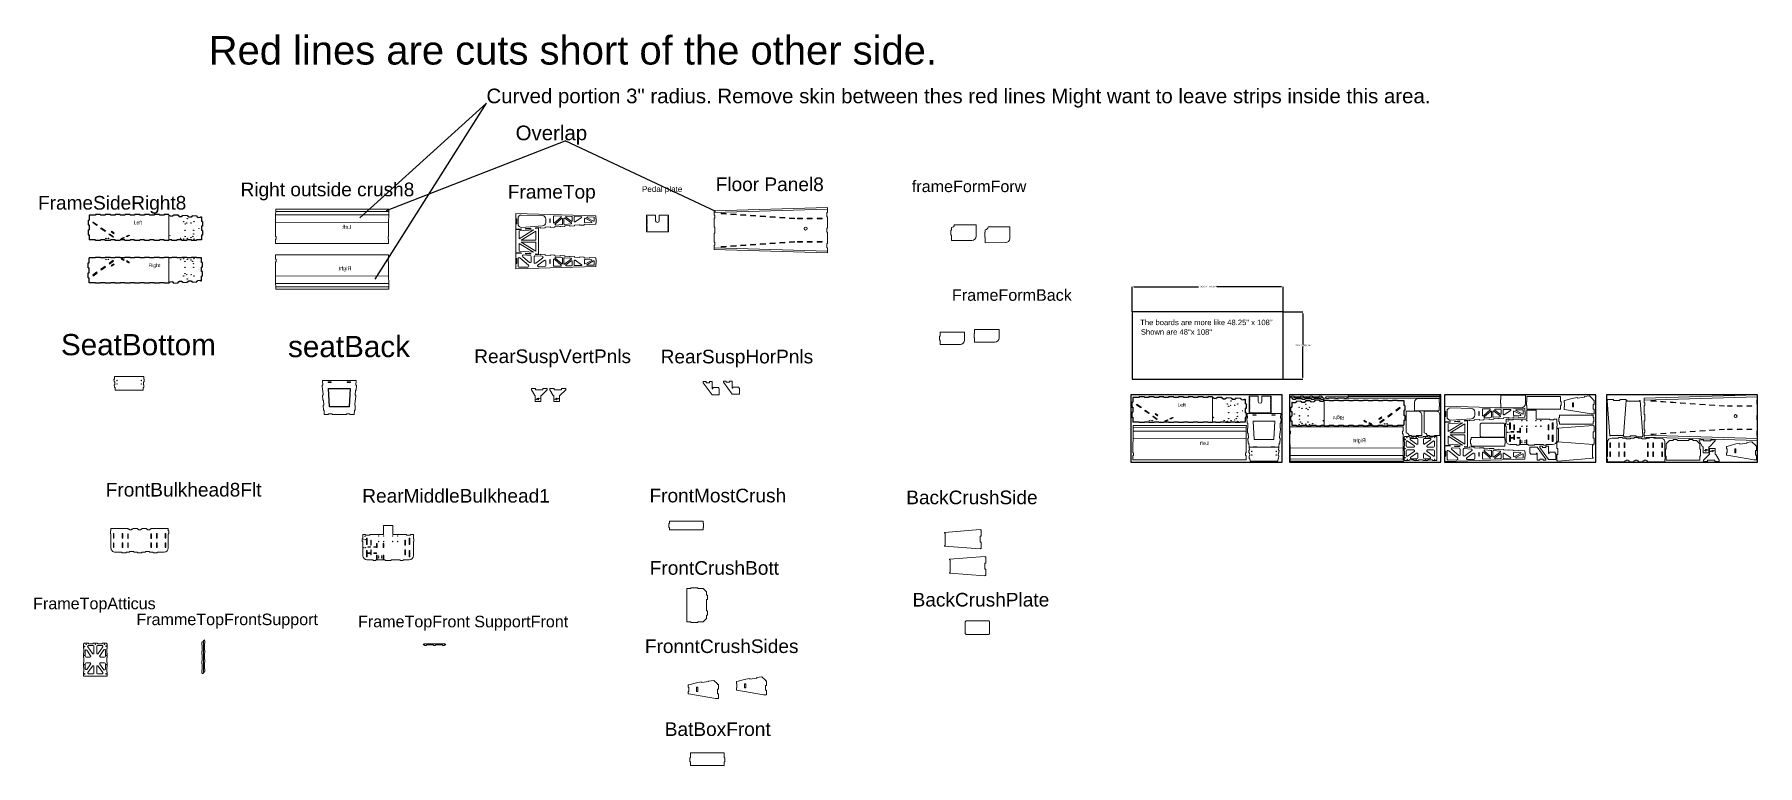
# Model space of a CAD drawing. Header units: inches. Extents: x -19891 to 11377, y -5499 to 7773.
import ezdxf
from ezdxf import colors
from ezdxf.entities.mleader import LeaderData, LeaderLine
from ezdxf.math import Vec2, Vec3

# ---------------------------------------------------------------- set-up
doc = ezdxf.new("R2010")
doc.units = ezdxf.units.IN
doc.header["$MEASUREMENT"] = 0
doc.layers.add('Layer1', color=3, linetype='Continuous', lineweight=0)
doc.styles.get("Standard").update_dxf_attribs({"font": 'arial.ttf'})
doc.dimstyles.get("Standard").update_dxf_attribs({"dimtxt": 30, "dimasz": 30, "dimexe": 0.18, "dimexo": 0.0625, "dimgap": 0.09, "dimtad": 0, "dimtih": 1, "dimtoh": 1, "dimzin": 0, "dimdsep": 46, "dimtxsty": 'Standard', "dimcen": 0.09, "dimadec": 0, "dimazin": 0, "dimtfac": 1, "dimtofl": 0, "dimtmove": 0, "dimatfit": 3, "dimfxl": 1, "dimtolj": 1, "dimtzin": 0, "dimarcsym": 0})

msp = doc.modelspace()

# ---------------------------------------------------------------- texts
at = {"lineweight": 0}
for s, height, p in [('Red lines are cuts short of the other side.', 518.96289, (-16728.695, 7226.702)), ('Curved portion 3" radius. Remove skin between thes red lines Might want to leave strips inside this area.', 265.400841, (-11688.754, 6524.19)), ('Overlap', 265.4008, (-11159.485, 5853.566)), ('frameFormForw', 209.09566, (-3968.462, 4911.513)), ('FrameFormBack', 209.09566, (-3241.153, 2938.096)), ('The boards are more like 48.25" x 108"  ', 99.21909, (174.264, 2496.009)), ('SeatBottom', 385.2236, (-19410.743, 1949.756)), ('seatBack', 385.2236, (-15289.404, 1915.962)), ('Shown are 48"x 108"', 99.21909, (186.136, 2323.299)), ('RearSuspVertPnls', 247.64384, (-11910.46, 1807.356)), ('RearSuspHorPnls', 247.64384, (-8527.814, 1802.112)), ('FrontBulkhead8Flt', 247.64384, (-18597.167, -615.114)), ('RearMiddleBulkhead1', 247.64384, (-13942.573, -725.712)), ('FrontMostCrush', 247.64384, (-8729.63, -721.141)), ('BackCrushSide', 247.64384, (-4070.999, -754.908)), ('FrontCrushBott', 247.64384, (-8725.398, -2035.393)), ('FrameTopAtticus', 209.09566, (-19914.71, -2661.473)), ('BackCrushPlate', 247.64384, (-3955.642, -2611.822)), ('FrammeTopFrontSupport', 209.09566, (-18041.069, -2949.744)), ('FrameTopFront SupportFront', 209.09566, (-14019.405, -2988.927)), ('FronntCrushSides', 247.64384, (-8813.838, -3456.047)), ('BatBoxFront', 247.64384, (-8453.113, -4962.002))]:
    msp.add_text(s, height=height, dxfattribs=at).set_placement(p)
for s, height, p in [('FrameTop', 247.6438, (-11300.726, 4793.768)), ('Pedal plate', 104.54783, (-8865.906, 4914.379)), ('Floor Panel8', 247.64384, (-7528.569, 4929.48)), ('FrameSideRight8', 247.64384, (-19826.914, 4593.391))]:
    msp.add_text(s, height=height).set_placement(p)
at = {"color": 1, "lineweight": 0}
for s, p in [('Left', (-18089.721, 4325.55)), ('Right', (-17819.371, 3549.407)), ('Left', (850.268, 1016.35))]:
    msp.add_text(s, height=64.9447, dxfattribs=at).set_placement(p)
msp.add_text('Right', height=64.9447, rotation=180, dxfattribs=at).set_placement((3881.562, 844.346))
at = {"insert": (-16151.081, 5083.357), "char_height": 247.64384, "attachment_point": 1}
msp.add_mtext_dynamic_manual_height_columns('Right outside crush8', width=3800.20628, gutter_width=1238.219, heights=[0], dxfattribs=at)
at = {"layer": 'Layer1', "color": 1, "lineweight": 0, "text_generation_flag": 2}
for s, p in [('Left', (-14141.548, 4244.941)), ('Right', (-14141.625, 3492.636)), ('Left', (1418.598, 317.988)), ('Right', (4267.12, 369.03))]:
    msp.add_text(s, height=69.6354, dxfattribs=at).set_placement(p)

# ---------------------------------------------------------------- blocks, each defined once
blk = doc.blocks.new('*D8')
at = {"color": 0, "lineweight": -2, "transparency": 16777216}
for p, q in [((28, 2735), (28, 3190)), ((58, 3190), (1232, 3190)), ((2741, 3190), (1567, 3190)), ((2771, 2735), (2771, 3190))]:
    blk.add_line(p, q, dxfattribs=at)
at = {"color": 0, "lineweight": 0, "transparency": 16777216}
for points in [[(58, 3195), (58, 3185), (28, 3190)], [(2741, 3195), (2741, 3185), (2771, 3190)]]:
    blk.add_solid(points, dxfattribs=at)
at = {"layer": 'Defpoints', "color": 0, "lineweight": 0, "transparency": 16777216}
for p in [(28, 3190), (28, 2735), (2771, 2735)]:
    blk.add_point(p, dxfattribs=at)
at = {"color": 0, "lineweight": 0, "transparency": 16777216, "insert": (1399, 3190), "char_height": 30, "attachment_point": 5}
blk.add_mtext('\\A1;2743.20 [108.000]', dxfattribs=at)
blk = doc.blocks.new('*D9')
at = {"color": 0, "lineweight": -2, "transparency": 16777216}
for p, q in [((2771, 2735), (3128, 2735)), ((3128, 2705), (3128, 2145)), ((3128, 1546), (3128, 2106)), ((2771, 1516), (3128, 1516))]:
    blk.add_line(p, q, dxfattribs=at)
at = {"color": 0, "lineweight": 0, "transparency": 16777216}
for points in [[(3123, 2705), (3133, 2705), (3128, 2735)], [(3123, 1546), (3133, 1546), (3128, 1516)]]:
    blk.add_solid(points, dxfattribs=at)
at = {"layer": 'Defpoints', "color": 0, "lineweight": 0, "transparency": 16777216}
for p in [(2771, 2735), (2771, 1516), (3128, 1516)]:
    blk.add_point(p, dxfattribs=at)
at = {"color": 0, "lineweight": 0, "transparency": 16777216, "insert": (3128, 2125), "char_height": 30, "attachment_point": 5}
blk.add_mtext('\\A1;1219.20 [48.000]', dxfattribs=at)

# ---------------------------------------------------------------- dimensions: what is measured, and where the dimension line sits
at = {"lineweight": 0}
dim = msp.add_linear_dim(base=(27.874, 3190.063), p1=(2771.074, 2734.994), p2=(27.874, 2734.994), dimstyle='Standard', dxfattribs=at)
dim.commit()
dim.dimension.update_dxf_attribs({"geometry": '*D8', "text_midpoint": (1399.474, 3190.063)})
dim = msp.add_linear_dim(base=(3127.755, 1515.794), p1=(2771.074, 2734.994), p2=(2771.074, 1515.794), angle=90, dimstyle='Standard', dxfattribs=at)
dim.commit()
dim.dimension.update_dxf_attribs({"geometry": '*D9', "text_midpoint": (3127.755, 2125.394)})

# ---------------------------------------------------------------- linework, layer by layer
at = {"lineweight": 0}
msp.add_line((-13984.724, 4441.148), (-11688.754, 6524.19), dxfattribs=at)
at = {"color": 3, "linetype": 'Continuous', "lineweight": 25}
for p, q in [((-18917.594, 4404.772), (-18897.274, 4404.772)), ((-18917.594, 4404.772), (-18917.594, 4314.856)), ((-18784.33, 4494.688), (-18897.274, 4494.688)), ((-18897.274, 4494.688), (-18897.274, 4404.772)), ((-18690.367, 4504.848), (-18784.33, 4504.848)), ((-18784.33, 4504.848), (-18784.33, 4494.688)), ((-18690.367, 4504.848), (-18690.367, 4494.688)), ((-18606.556, 4494.688), (-18690.367, 4494.688)), ((-18512.567, 4504.848), (-18606.556, 4504.848)), ((-18606.556, 4504.848), (-18606.556, 4494.688)), ((-18512.567, 4504.848), (-18512.567, 4494.688)), ((-18428.783, 4494.688), (-18512.567, 4494.688)), ((-18334.767, 4504.848), (-18428.783, 4504.848)), ((-18428.783, 4504.848), (-18428.783, 4494.688)), ((-18334.767, 4504.848), (-18334.767, 4494.688)), ((-18251.009, 4494.688), (-18334.767, 4494.688)), ((-18156.967, 4504.848), (-18251.009, 4504.848)), ((-18251.009, 4504.848), (-18251.009, 4494.688)), ((-18156.967, 4504.848), (-18156.967, 4494.688)), ((-18073.236, 4494.688), (-18156.967, 4494.688)), ((-17979.167, 4504.848), (-18073.236, 4504.848)), ((-18073.236, 4504.848), (-18073.236, 4494.688)), ((-17979.167, 4504.848), (-17979.167, 4494.688)), ((-17895.463, 4494.688), (-17979.167, 4494.688)), ((-17801.367, 4504.848), (-17895.463, 4504.848)), ((-17895.463, 4504.848), (-17895.463, 4494.688)), ((-17801.367, 4504.848), (-17801.367, 4494.688)), ((-17717.689, 4494.688), (-17801.367, 4494.688)), ((-17623.567, 4504.848), (-17717.689, 4504.848)), ((-17717.689, 4504.848), (-17717.689, 4494.688)), ((-17623.567, 4504.848), (-17623.567, 4494.688)), ((-17539.916, 4494.688), (-17623.567, 4494.688)), ((-17451.029, 4504.848), (-17539.916, 4504.848)), ((-17539.916, 4504.848), (-17539.916, 4494.688)), ((-17451.029, 4489.83), (-17434.623, 4489.022)), ((-17434.623, 4489.022), (-17435.16, 4478.114)), ((-17435.16, 4478.114), (-17384.421, 4475.617)), ((-17384.421, 4475.617), (-17383.884, 4486.525)), ((-17383.884, 4486.525), (-17367.478, 4485.718)), ((-17366.741, 4500.7), (-17367.478, 4485.718)), ((-17366.741, 4500.7), (-17282.453, 4496.552)), ((-17282.453, 4496.552), (-17283.19, 4481.57)), ((-17283.19, 4481.57), (-17266.415, 4480.744)), ((-17266.415, 4480.744), (-17266.952, 4469.836)), ((-17266.952, 4469.836), (-17216.213, 4467.339)), ((-17216.213, 4467.339), (-17215.677, 4478.247)), ((-17215.677, 4478.247), (-17198.902, 4477.422)), ((-17198.164, 4492.404), (-17198.902, 4477.422)), ((-17198.164, 4492.404), (-17113.876, 4488.256)), ((-17113.876, 4488.256), (-17114.614, 4473.274)), ((-17114.614, 4473.274), (-17097.839, 4472.448)), ((-17097.839, 4472.448), (-17098.376, 4461.54)), ((-17098.376, 4461.54), (-17047.637, 4459.043)), ((-17047.637, 4459.043), (-17047.1, 4469.951)), ((-17047.1, 4469.951), (-17030.325, 4469.126)), ((-17029.588, 4484.108), (-17030.325, 4469.126)), ((-17029.588, 4484.108), (-16945.3, 4479.96)), ((-16945.3, 4479.96), (-16946.037, 4464.978)), ((-16946.037, 4464.978), (-16929.262, 4464.152)), ((-16929.262, 4464.152), (-16929.799, 4453.243)), ((-16929.799, 4453.243), (-16879.061, 4450.747)), ((-16879.061, 4450.747), (-16878.524, 4461.655)), ((-16878.524, 4461.655), (-16861.749, 4460.83)), ((-16861.749, 4460.83), (-16861.749, 4377.685)), ((-16841.429, 4377.685), (-16861.749, 4377.685)), ((-16841.429, 4377.685), (-16841.429, 4294.541)), ((-18917.594, 4314.856), (-18897.274, 4314.856)), ((-18917.594, 4224.94), (-18897.274, 4224.94)), ((-18917.594, 4224.94), (-18917.594, 4135.024)), ((-18917.594, 4135.024), (-18897.274, 4135.024)), ((-18897.274, 4314.856), (-18897.274, 4224.94)), ((-18897.274, 4135.024), (-18897.274, 4045.108)), ((-18830.038, 4360.178), (-18824.007, 4368.366)), ((-18756.82, 4306.246), (-18830.038, 4360.178)), ((-18824.007, 4368.366), (-18750.79, 4314.433)), ((-18750.79, 4314.433), (-18756.82, 4306.246)), ((-18683.598, 4252.32), (-18677.572, 4260.501)), ((-18610.38, 4198.388), (-18683.598, 4252.32)), ((-18677.572, 4260.501), (-18604.355, 4206.568)), ((-18604.355, 4206.568), (-18610.38, 4198.388)), ((-18537.168, 4144.449), (-18531.137, 4152.636)), ((-18463.95, 4090.516), (-18537.168, 4144.449)), ((-18531.137, 4152.636), (-18457.919, 4098.704)), ((-18495.896, 4189.771), (-18490.247, 4197.44)), ((-18449.882, 4155.877), (-18495.896, 4189.771)), ((-18444.233, 4163.546), (-18490.247, 4197.44)), ((-18457.919, 4098.704), (-18463.95, 4090.516)), ((-18449.882, 4155.877), (-18444.233, 4163.546)), ((-18313.457, 4066.688), (-18267.216, 4088.267)), ((-18309.158, 4057.477), (-18313.457, 4066.688)), ((-18262.918, 4079.056), (-18309.158, 4057.477)), ((-18267.216, 4088.267), (-18262.918, 4079.056)), ((-18220.975, 4109.847), (-18174.735, 4131.426)), ((-18216.677, 4100.636), (-18220.975, 4109.847)), ((-18170.436, 4122.216), (-18216.677, 4100.636)), ((-18174.735, 4131.426), (-18170.436, 4122.216)), ((-16861.749, 4294.541), (-16861.749, 4211.397)), ((-16841.429, 4294.541), (-16861.749, 4294.541)), ((-16841.429, 4211.397), (-16861.749, 4211.397)), ((-16861.749, 4128.252), (-16861.749, 4045.108)), ((-16841.429, 4128.252), (-16861.749, 4128.252)), ((-16841.429, 4211.397), (-16841.429, 4128.252)), ((-18784.33, 4045.108), (-18897.274, 4045.108)), ((-18784.33, 4034.948), (-18784.33, 4045.108)), ((-18690.367, 4034.948), (-18784.33, 4034.948)), ((-18690.367, 4034.948), (-18690.367, 4045.108)), ((-18606.556, 4045.108), (-18690.367, 4045.108)), ((-18606.556, 4034.948), (-18606.556, 4045.108)), ((-18512.567, 4034.948), (-18606.556, 4034.948)), ((-18512.567, 4034.948), (-18512.567, 4045.108)), ((-18428.783, 4045.108), (-18512.567, 4045.108)), ((-18428.783, 4034.948), (-18428.783, 4045.108)), ((-18334.767, 4034.948), (-18428.783, 4034.948)), ((-18334.767, 4034.948), (-18334.767, 4045.108)), ((-18251.009, 4045.108), (-18334.767, 4045.108)), ((-18251.009, 4034.948), (-18251.009, 4045.108)), ((-18156.967, 4034.948), (-18251.009, 4034.948)), ((-18156.967, 4034.948), (-18156.967, 4045.108)), ((-18073.236, 4045.108), (-18156.967, 4045.108)), ((-18073.236, 4034.948), (-18073.236, 4045.108)), ((-17979.167, 4034.948), (-18073.236, 4034.948)), ((-17979.167, 4034.948), (-17979.167, 4045.108)), ((-17895.463, 4045.108), (-17979.167, 4045.108)), ((-17895.463, 4034.948), (-17895.463, 4045.108)), ((-17801.367, 4034.948), (-17895.463, 4034.948)), ((-17801.367, 4034.948), (-17801.367, 4045.108)), ((-17717.689, 4045.108), (-17801.367, 4045.108)), ((-17717.689, 4034.948), (-17717.689, 4045.108)), ((-17623.567, 4034.948), (-17717.689, 4034.948)), ((-17623.567, 4034.948), (-17623.567, 4045.108)), ((-17539.916, 4045.108), (-17623.567, 4045.108)), ((-17539.916, 4034.948), (-17539.916, 4045.108)), ((-17451.029, 4034.948), (-17539.916, 4034.948)), ((-17395.149, 4045.108), (-17451.029, 4045.108)), ((-17395.149, 4034.948), (-17395.149, 4045.108)), ((-17306.249, 4034.948), (-17395.149, 4034.948)), ((-17306.249, 4034.948), (-17306.249, 4045.108)), ((-17217.349, 4045.108), (-17306.249, 4045.108)), ((-17217.349, 4034.948), (-17217.349, 4045.108)), ((-17128.449, 4034.948), (-17217.349, 4034.948)), ((-17128.449, 4034.948), (-17128.449, 4045.108)), ((-17039.549, 4045.108), (-17128.449, 4045.108)), ((-17039.549, 4034.948), (-17039.549, 4045.108)), ((-16950.649, 4034.948), (-17039.549, 4034.948)), ((-16950.649, 4034.948), (-16950.649, 4045.108)), ((-16861.749, 4045.108), (-16950.649, 4045.108)), ((-18917.594, 3536.56), (-18917.594, 3626.476)), ((-18917.594, 3626.476), (-18897.274, 3626.476)), ((-18917.594, 3536.56), (-18897.274, 3536.56)), ((-18917.594, 3356.728), (-18917.594, 3446.644)), ((-18917.594, 3446.644), (-18897.274, 3446.644)), ((-18897.274, 3626.476), (-18897.274, 3716.392)), ((-18784.33, 3716.392), (-18897.274, 3716.392)), ((-18897.274, 3446.644), (-18897.274, 3536.56)), ((-18756.82, 3455.254), (-18830.038, 3401.321)), ((-18824.007, 3393.134), (-18750.79, 3447.066)), ((-18784.33, 3726.552), (-18784.33, 3716.392)), ((-18690.367, 3726.552), (-18784.33, 3726.552)), ((-18750.79, 3447.066), (-18756.82, 3455.254)), ((-18690.367, 3726.552), (-18690.367, 3716.392)), ((-18606.556, 3716.392), (-18690.367, 3716.392)), ((-18610.38, 3563.111), (-18683.598, 3509.179)), ((-18683.598, 3509.179), (-18677.572, 3500.999)), ((-18677.572, 3500.999), (-18604.355, 3554.931)), ((-18604.355, 3554.931), (-18610.38, 3563.111)), ((-18606.556, 3726.552), (-18606.556, 3716.392)), ((-18512.567, 3726.552), (-18606.556, 3726.552)), ((-18463.95, 3670.983), (-18537.168, 3617.051)), ((-18537.168, 3617.051), (-18531.137, 3608.863)), ((-18531.137, 3608.863), (-18457.919, 3662.796)), ((-18512.567, 3726.552), (-18512.567, 3716.392)), ((-18428.783, 3716.392), (-18512.567, 3716.392)), ((-18449.882, 3605.622), (-18495.896, 3571.728)), ((-18495.896, 3571.728), (-18490.247, 3564.059)), ((-18444.233, 3597.953), (-18490.247, 3564.059)), ((-18457.919, 3662.796), (-18463.95, 3670.983)), ((-18449.882, 3605.622), (-18444.233, 3597.953)), ((-18428.783, 3726.552), (-18428.783, 3716.392)), ((-18334.767, 3726.552), (-18428.783, 3726.552)), ((-18334.767, 3726.552), (-18334.767, 3716.392)), ((-18251.009, 3716.392), (-18334.767, 3716.392)), ((-18309.158, 3704.023), (-18313.457, 3694.812)), ((-18313.457, 3694.812), (-18267.216, 3673.232)), ((-18262.918, 3682.443), (-18309.158, 3704.023)), ((-18267.216, 3673.232), (-18262.918, 3682.443)), ((-18251.009, 3726.552), (-18251.009, 3716.392)), ((-18156.967, 3726.552), (-18251.009, 3726.552)), ((-18216.677, 3660.863), (-18220.975, 3651.653)), ((-18220.975, 3651.653), (-18174.735, 3630.073)), ((-18170.436, 3639.284), (-18216.677, 3660.863)), ((-18174.735, 3630.073), (-18170.436, 3639.284)), ((-18156.967, 3726.552), (-18156.967, 3716.392)), ((-18073.236, 3716.392), (-18156.967, 3716.392)), ((-18073.236, 3726.552), (-18073.236, 3716.392)), ((-17979.167, 3726.552), (-18073.236, 3726.552)), ((-17979.167, 3726.552), (-17979.167, 3716.392)), ((-17895.463, 3716.392), (-17979.167, 3716.392)), ((-17895.463, 3726.552), (-17895.463, 3716.392)), ((-17801.367, 3726.552), (-17895.463, 3726.552)), ((-17801.367, 3726.552), (-17801.367, 3716.392)), ((-17717.689, 3716.392), (-17801.367, 3716.392)), ((-17717.689, 3726.552), (-17717.689, 3716.392)), ((-17623.567, 3726.552), (-17717.689, 3726.552)), ((-17623.567, 3726.552), (-17623.567, 3716.392)), ((-17539.916, 3716.392), (-17623.567, 3716.392)), ((-17539.916, 3726.552), (-17539.916, 3716.392)), ((-17451.029, 3726.552), (-17539.916, 3726.552)), ((-17395.149, 3716.392), (-17451.029, 3716.392)), ((-17395.149, 3726.552), (-17395.149, 3716.392)), ((-17306.249, 3726.552), (-17395.149, 3726.552)), ((-17306.249, 3726.552), (-17306.249, 3716.392)), ((-17217.349, 3716.392), (-17306.249, 3716.392)), ((-17217.349, 3726.552), (-17217.349, 3716.392)), ((-17128.449, 3726.552), (-17217.349, 3726.552)), ((-17128.449, 3726.552), (-17128.449, 3716.392)), ((-17039.549, 3716.392), (-17128.449, 3716.392)), ((-17039.549, 3726.552), (-17039.549, 3716.392)), ((-16950.649, 3726.552), (-17039.549, 3726.552)), ((-16950.649, 3726.552), (-16950.649, 3716.392)), ((-16861.749, 3716.392), (-16950.649, 3716.392)), ((-16861.749, 3633.247), (-16861.749, 3716.392)), ((-16841.429, 3633.247), (-16861.749, 3633.247)), ((-16841.429, 3550.103), (-16861.749, 3550.103)), ((-16861.749, 3466.958), (-16861.749, 3550.103)), ((-16841.429, 3466.958), (-16861.749, 3466.958)), ((-16841.429, 3550.103), (-16841.429, 3633.247)), ((-16841.429, 3383.814), (-16841.429, 3466.958)), ((-18917.594, 3356.728), (-18897.274, 3356.728)), ((-18897.274, 3266.812), (-18897.274, 3356.728)), ((-18784.33, 3266.812), (-18897.274, 3266.812)), ((-18830.038, 3401.321), (-18824.007, 3393.134)), ((-18784.33, 3256.652), (-18784.33, 3266.812)), ((-18690.367, 3256.652), (-18784.33, 3256.652)), ((-18606.556, 3266.812), (-18690.367, 3266.812)), ((-18690.367, 3256.652), (-18690.367, 3266.812)), ((-18606.556, 3256.652), (-18606.556, 3266.812)), ((-18512.567, 3256.652), (-18606.556, 3256.652)), ((-18428.783, 3266.812), (-18512.567, 3266.812)), ((-18512.567, 3256.652), (-18512.567, 3266.812)), ((-18428.783, 3256.652), (-18428.783, 3266.812)), ((-18334.767, 3256.652), (-18428.783, 3256.652)), ((-18251.009, 3266.812), (-18334.767, 3266.812)), ((-18334.767, 3256.652), (-18334.767, 3266.812)), ((-18251.009, 3256.652), (-18251.009, 3266.812)), ((-18156.967, 3256.652), (-18251.009, 3256.652)), ((-18073.236, 3266.812), (-18156.967, 3266.812)), ((-18156.967, 3256.652), (-18156.967, 3266.812)), ((-18073.236, 3256.652), (-18073.236, 3266.812)), ((-17979.167, 3256.652), (-18073.236, 3256.652)), ((-17895.463, 3266.812), (-17979.167, 3266.812)), ((-17979.167, 3256.652), (-17979.167, 3266.812)), ((-17895.463, 3256.652), (-17895.463, 3266.812)), ((-17801.367, 3256.652), (-17895.463, 3256.652)), ((-17717.689, 3266.812), (-17801.367, 3266.812)), ((-17801.367, 3256.652), (-17801.367, 3266.812)), ((-17717.689, 3256.652), (-17717.689, 3266.812)), ((-17623.567, 3256.652), (-17717.689, 3256.652)), ((-17539.916, 3266.812), (-17623.567, 3266.812)), ((-17623.567, 3256.652), (-17623.567, 3266.812)), ((-17539.916, 3256.652), (-17539.916, 3266.812)), ((-17451.029, 3256.652), (-17539.916, 3256.652)), ((-17451.029, 3271.67), (-17434.623, 3272.477)), ((-17435.16, 3283.386), (-17384.421, 3285.883)), ((-17434.623, 3272.477), (-17435.16, 3283.386)), ((-17384.421, 3285.883), (-17383.884, 3274.974)), ((-17383.884, 3274.974), (-17367.478, 3275.781)), ((-17366.741, 3260.8), (-17367.478, 3275.781)), ((-17366.741, 3260.8), (-17282.453, 3264.948)), ((-17283.19, 3279.93), (-17266.415, 3280.755)), ((-17282.453, 3264.948), (-17283.19, 3279.93)), ((-17266.952, 3291.664), (-17216.213, 3294.161)), ((-17266.415, 3280.755), (-17266.952, 3291.664)), ((-17216.213, 3294.161), (-17215.677, 3283.252)), ((-17215.677, 3283.252), (-17198.902, 3284.078)), ((-17198.164, 3269.096), (-17198.902, 3284.078)), ((-17198.164, 3269.096), (-17113.876, 3273.244)), ((-17114.614, 3288.226), (-17097.839, 3289.051)), ((-17113.876, 3273.244), (-17114.614, 3288.226)), ((-17098.376, 3299.96), (-17047.637, 3302.457)), ((-17097.839, 3289.051), (-17098.376, 3299.96)), ((-17047.637, 3302.457), (-17047.1, 3291.548)), ((-17047.1, 3291.548), (-17030.325, 3292.374)), ((-17029.588, 3277.392), (-17030.325, 3292.374)), ((-17029.588, 3277.392), (-16945.3, 3281.54)), ((-16946.037, 3296.522), (-16929.262, 3297.347)), ((-16945.3, 3281.54), (-16946.037, 3296.522)), ((-16929.799, 3308.256), (-16879.061, 3310.753)), ((-16929.262, 3297.347), (-16929.799, 3308.256)), ((-16879.061, 3310.753), (-16878.524, 3299.844)), ((-16878.524, 3299.844), (-16861.749, 3300.67)), ((-16841.429, 3383.814), (-16861.749, 3383.814)), ((-16861.749, 3300.67), (-16861.749, 3383.814)), ((22.396, 1095.573), (42.716, 1095.573)), ((22.396, 1095.573), (22.396, 1005.657)), ((22.396, 1005.657), (42.716, 1005.657)), ((155.66, 1185.489), (42.716, 1185.489)), ((42.716, 1185.489), (42.716, 1095.573)), ((42.716, 1005.657), (42.716, 915.741)), ((109.951, 1050.979), (115.982, 1059.166)), ((183.169, 997.047), (109.951, 1050.979)), ((115.982, 1059.166), (189.2, 1005.234)), ((249.623, 1195.649), (155.66, 1195.649)), ((155.66, 1195.649), (155.66, 1185.489)), ((189.2, 1005.234), (183.169, 997.047)), ((249.623, 1195.649), (249.623, 1185.489)), ((333.433, 1185.489), (249.623, 1185.489)), ((256.392, 943.121), (262.417, 951.301)), ((329.609, 889.189), (256.392, 943.121)), ((262.417, 951.301), (335.635, 897.369)), ((427.423, 1195.649), (333.433, 1195.649)), ((333.433, 1195.649), (333.433, 1185.489)), ((427.423, 1195.649), (427.423, 1185.489)), ((511.207, 1185.489), (427.423, 1185.489)), ((605.223, 1195.649), (511.207, 1195.649)), ((511.207, 1195.649), (511.207, 1185.489)), ((605.223, 1195.649), (605.223, 1185.489)), ((688.98, 1185.489), (605.223, 1185.489)), ((783.023, 1195.649), (688.98, 1195.649)), ((688.98, 1195.649), (688.98, 1185.489)), ((783.023, 1195.649), (783.023, 1185.489)), ((866.754, 1185.489), (783.023, 1185.489)), ((960.823, 1195.649), (866.754, 1195.649)), ((866.754, 1195.649), (866.754, 1185.489)), ((960.823, 1195.649), (960.823, 1185.489)), ((1044.527, 1185.489), (960.823, 1185.489)), ((1138.623, 1195.649), (1044.527, 1195.649)), ((1044.527, 1195.649), (1044.527, 1185.489)), ((1138.623, 1195.649), (1138.623, 1185.489)), ((1222.3, 1185.489), (1138.623, 1185.489)), ((1316.423, 1195.649), (1222.3, 1195.649)), ((1222.3, 1195.649), (1222.3, 1185.489)), ((1316.423, 1195.649), (1316.423, 1185.489)), ((1400.074, 1185.489), (1316.423, 1185.489)), ((1488.96, 1195.649), (1400.074, 1195.649)), ((1400.074, 1195.649), (1400.074, 1185.489)), ((1488.96, 1180.63), (1505.367, 1179.823)), ((1505.367, 1179.823), (1504.83, 1168.914)), ((1504.83, 1168.914), (1555.568, 1166.417)), ((1555.568, 1166.417), (1556.105, 1177.326)), ((1556.105, 1177.326), (1572.511, 1176.519)), ((1573.249, 1191.501), (1572.511, 1176.519)), ((1573.249, 1191.501), (1657.537, 1187.352)), ((1657.537, 1187.352), (1656.8, 1172.371)), ((1656.8, 1172.371), (1673.574, 1171.545)), ((1673.574, 1171.545), (1673.037, 1160.636)), ((1673.037, 1160.636), (1723.776, 1158.139)), ((1723.776, 1158.139), (1724.313, 1169.048)), ((1724.313, 1169.048), (1741.088, 1168.223)), ((1741.825, 1183.204), (1741.088, 1168.223)), ((1741.825, 1183.204), (1826.113, 1179.056)), ((1826.113, 1179.056), (1825.376, 1164.075)), ((1825.376, 1164.075), (1842.151, 1163.249)), ((1842.151, 1163.249), (1841.614, 1152.34)), ((1841.614, 1152.34), (1892.352, 1149.843)), ((1892.352, 1149.843), (1892.889, 1160.752)), ((1892.889, 1160.752), (1909.664, 1159.927)), ((1910.401, 1174.908), (1909.664, 1159.927)), ((1910.401, 1174.908), (1994.69, 1170.76)), ((1994.69, 1170.76), (1993.952, 1155.778)), ((1993.952, 1155.778), (2010.727, 1154.953)), ((2010.727, 1154.953), (2010.19, 1144.044)), ((2010.19, 1144.044), (2060.929, 1141.547)), ((2060.929, 1141.547), (2061.466, 1152.456)), ((2061.466, 1152.456), (2078.24, 1151.63)), ((2078.24, 1151.63), (2078.24, 1068.486)), ((2098.56, 1068.486), (2078.24, 1068.486)), ((2078.24, 985.342), (2078.24, 902.197)), ((2098.56, 985.342), (2078.24, 985.342)), ((2098.56, 1068.486), (2098.56, 985.342)), ((2903.62, 1009.938), (2903.62, 926.794)), ((2903.62, 1009.938), (2923.94, 1009.938)), ((2940.715, 1093.908), (2923.94, 1093.083)), ((2923.94, 1093.083), (2923.94, 1009.938)), ((2941.252, 1083), (2940.715, 1093.908)), ((2991.99, 1085.497), (2941.252, 1083)), ((3008.228, 1097.231), (2991.454, 1096.405)), ((2991.454, 1096.405), (2991.99, 1085.497)), ((3091.779, 1116.361), (3007.491, 1112.213)), ((3007.491, 1112.213), (3008.228, 1097.231)), ((3091.779, 1116.361), (3092.517, 1101.379)), ((3109.291, 1102.204), (3092.517, 1101.379)), ((3109.828, 1091.296), (3109.291, 1102.204)), ((3160.567, 1093.793), (3109.828, 1091.296)), ((3176.805, 1105.527), (3160.03, 1104.701)), ((3160.03, 1104.701), (3160.567, 1093.793)), ((3260.356, 1124.657), (3176.067, 1120.509)), ((3176.067, 1120.509), (3176.805, 1105.527)), ((3260.356, 1124.657), (3261.093, 1109.675)), ((3277.868, 1110.501), (3261.093, 1109.675)), ((3278.405, 1099.592), (3277.868, 1110.501)), ((3329.143, 1102.089), (3278.405, 1099.592)), ((3345.381, 1113.823), (3328.606, 1112.998)), ((3328.606, 1112.998), (3329.143, 1102.089)), ((3428.932, 1132.953), (3344.644, 1128.805)), ((3344.644, 1128.805), (3345.381, 1113.823)), ((3428.932, 1132.953), (3429.669, 1117.971)), ((3446.075, 1118.778), (3429.669, 1117.971)), ((3446.612, 1107.87), (3446.075, 1118.778)), ((3497.351, 1110.367), (3446.612, 1107.87)), ((3513.22, 1122.083), (3496.814, 1121.275)), ((3496.814, 1121.275), (3497.351, 1110.367)), ((3513.22, 1137.101), (3602.107, 1137.101)), ((3602.107, 1137.101), (3602.107, 1126.941)), ((3602.107, 1126.941), (3685.758, 1126.941)), ((3685.758, 1137.101), (3685.758, 1126.941)), ((3685.758, 1137.101), (3779.88, 1137.101)), ((3779.88, 1137.101), (3779.88, 1126.941)), ((3779.88, 1126.941), (3863.558, 1126.941)), ((3863.558, 1137.101), (3863.558, 1126.941)), ((3863.558, 1137.101), (3957.654, 1137.101)), ((3957.654, 1137.101), (3957.654, 1126.941)), ((3957.654, 1126.941), (4041.358, 1126.941)), ((4041.358, 1137.101), (4041.358, 1126.941)), ((4041.358, 1137.101), (4135.427, 1137.101)), ((4135.427, 1137.101), (4135.427, 1126.941)), ((4135.427, 1126.941), (4219.158, 1126.941)), ((4219.158, 1137.101), (4219.158, 1126.941)), ((4219.158, 1137.101), (4313.2, 1137.101)), ((4313.2, 1137.101), (4313.2, 1126.941)), ((4313.2, 1126.941), (4396.958, 1126.941)), ((4396.958, 1137.101), (4396.958, 1126.941)), ((4396.958, 1137.101), (4490.974, 1137.101)), ((4490.974, 1137.101), (4490.974, 1126.941)), ((4490.974, 1126.941), (4574.758, 1126.941)), ((4574.758, 1137.101), (4574.758, 1126.941)), ((4574.758, 1137.101), (4668.747, 1137.101)), ((4668.747, 1137.101), (4668.747, 1126.941)), ((4668.747, 1126.941), (4752.558, 1126.941)), ((4752.558, 1137.101), (4752.558, 1126.941)), ((4752.558, 1137.101), (4846.521, 1137.101)), ((4886.198, 1000.619), (4812.981, 946.686)), ((4812.981, 946.686), (4819.012, 938.499)), ((4819.012, 938.499), (4892.229, 992.431)), ((4846.521, 1137.101), (4846.521, 1126.941)), ((4846.521, 1126.941), (4959.465, 1126.941)), ((4892.229, 992.431), (4886.198, 1000.619)), ((4959.465, 1126.941), (4959.465, 1037.025)), ((4979.785, 1037.025), (4959.465, 1037.025)), ((4979.785, 947.109), (4959.465, 947.109)), ((4959.465, 947.109), (4959.465, 857.193)), ((4979.785, 1037.025), (4979.785, 947.109)), ((22.396, 915.741), (42.716, 915.741)), ((22.396, 915.741), (22.396, 825.825)), ((22.396, 825.825), (42.716, 825.825)), ((42.716, 825.825), (42.716, 735.909)), ((155.66, 735.909), (42.716, 735.909)), ((155.66, 725.749), (155.66, 735.909)), ((249.623, 725.749), (155.66, 725.749)), ((249.623, 725.749), (249.623, 735.909)), ((333.433, 735.909), (249.623, 735.909)), ((335.635, 897.369), (329.609, 889.189)), ((333.433, 725.749), (333.433, 735.909)), ((427.423, 725.749), (333.433, 725.749)), ((402.822, 835.249), (408.853, 843.437)), ((476.039, 781.317), (402.822, 835.249)), ((408.853, 843.437), (482.07, 789.504)), ((427.423, 725.749), (427.423, 735.909)), ((511.207, 735.909), (427.423, 735.909)), ((444.093, 880.572), (449.742, 888.241)), ((490.108, 846.678), (444.093, 880.572)), ((495.757, 854.347), (449.742, 888.241)), ((482.07, 789.504), (476.039, 781.317)), ((490.108, 846.678), (495.757, 854.347)), ((511.207, 725.749), (511.207, 735.909)), ((605.223, 725.749), (511.207, 725.749)), ((605.223, 725.749), (605.223, 735.909)), ((688.98, 735.909), (605.223, 735.909)), ((626.533, 757.488), (672.773, 779.068)), ((630.831, 748.277), (626.533, 757.488)), ((677.072, 769.857), (630.831, 748.277)), ((672.773, 779.068), (677.072, 769.857)), ((688.98, 725.749), (688.98, 735.909)), ((783.023, 725.749), (688.98, 725.749)), ((719.014, 800.647), (765.255, 822.227)), ((723.312, 791.437), (719.014, 800.647)), ((769.553, 813.016), (723.312, 791.437)), ((765.255, 822.227), (769.553, 813.016)), ((783.023, 725.749), (783.023, 735.909)), ((866.754, 735.909), (783.023, 735.909)), ((866.754, 725.749), (866.754, 735.909)), ((960.823, 725.749), (866.754, 725.749)), ((960.823, 725.749), (960.823, 735.909)), ((1044.527, 735.909), (960.823, 735.909)), ((1044.527, 725.749), (1044.527, 735.909)), ((1138.623, 725.749), (1044.527, 725.749)), ((1138.623, 725.749), (1138.623, 735.909)), ((1222.3, 735.909), (1138.623, 735.909)), ((1222.3, 725.749), (1222.3, 735.909)), ((1316.423, 725.749), (1222.3, 725.749)), ((1316.423, 725.749), (1316.423, 735.909)), ((1400.074, 735.909), (1316.423, 735.909)), ((1400.074, 725.749), (1400.074, 735.909)), ((1488.96, 725.749), (1400.074, 725.749)), ((1544.84, 735.909), (1488.96, 735.909)), ((1544.84, 725.749), (1544.84, 735.909)), ((1633.74, 725.749), (1544.84, 725.749)), ((1633.74, 725.749), (1633.74, 735.909)), ((1722.64, 735.909), (1633.74, 735.909)), ((1722.64, 725.749), (1722.64, 735.909)), ((1811.54, 725.749), (1722.64, 725.749)), ((1811.54, 725.749), (1811.54, 735.909)), ((1900.44, 735.909), (1811.54, 735.909)), ((1900.44, 725.749), (1900.44, 735.909)), ((1989.34, 725.749), (1900.44, 725.749)), ((1989.34, 725.749), (1989.34, 735.909)), ((2078.24, 735.909), (1989.34, 735.909)), ((2098.56, 902.197), (2078.24, 902.197)), ((2078.24, 819.053), (2078.24, 735.909)), ((2098.56, 819.053), (2078.24, 819.053)), ((2098.56, 902.197), (2098.56, 819.053)), ((2903.62, 926.794), (2923.94, 926.794)), ((2903.62, 843.65), (2903.62, 760.505)), ((2903.62, 843.65), (2923.94, 843.65)), ((2903.62, 760.505), (2923.94, 760.505)), ((2923.94, 926.794), (2923.94, 843.65)), ((2923.94, 760.505), (2923.94, 677.361)), ((2923.94, 677.361), (3012.84, 677.361)), ((3012.84, 667.201), (3012.84, 677.361)), ((3012.84, 667.201), (3101.74, 667.201)), ((3101.74, 677.361), (3190.64, 677.361)), ((3101.74, 667.201), (3101.74, 677.361)), ((3190.64, 667.201), (3190.64, 677.361)), ((3190.64, 667.201), (3279.54, 667.201)), ((3279.54, 677.361), (3368.44, 677.361)), ((3279.54, 667.201), (3279.54, 677.361)), ((3368.44, 667.201), (3368.44, 677.361)), ((3368.44, 667.201), (3457.34, 667.201)), ((3457.34, 677.361), (3513.22, 677.361)), ((3457.34, 667.201), (3457.34, 677.361)), ((3513.22, 667.201), (3602.107, 667.201)), ((3602.107, 677.361), (3685.758, 677.361)), ((3602.107, 667.201), (3602.107, 677.361)), ((3685.758, 667.201), (3685.758, 677.361)), ((3685.758, 667.201), (3779.88, 667.201)), ((3779.88, 677.361), (3863.558, 677.361)), ((3779.88, 667.201), (3779.88, 677.361)), ((3863.558, 667.201), (3863.558, 677.361)), ((3863.558, 667.201), (3957.654, 667.201)), ((3957.654, 677.361), (4041.358, 677.361)), ((3957.654, 667.201), (3957.654, 677.361)), ((4041.358, 667.201), (4041.358, 677.361)), ((4041.358, 667.201), (4135.427, 667.201)), ((4135.427, 677.361), (4219.158, 677.361)), ((4135.427, 667.201), (4135.427, 677.361)), ((4219.158, 667.201), (4219.158, 677.361)), ((4219.158, 667.201), (4313.2, 667.201)), ((4236.926, 763.68), (4232.627, 754.469)), ((4232.627, 754.469), (4278.868, 732.889)), ((4283.167, 742.1), (4236.926, 763.68)), ((4278.868, 732.889), (4283.167, 742.1)), ((4313.2, 677.361), (4396.958, 677.361)), ((4313.2, 667.201), (4313.2, 677.361)), ((4329.407, 720.52), (4325.109, 711.31)), ((4325.109, 711.31), (4371.35, 689.73)), ((4375.648, 698.941), (4329.407, 720.52)), ((4371.35, 689.73), (4375.648, 698.941)), ((4396.958, 667.201), (4396.958, 677.361)), ((4396.958, 667.201), (4490.974, 667.201)), ((4490.974, 677.361), (4574.758, 677.361)), ((4490.974, 667.201), (4490.974, 677.361)), ((4506.424, 795.799), (4552.438, 829.694)), ((4512.073, 788.13), (4506.424, 795.799)), ((4512.073, 788.13), (4558.087, 822.025)), ((4593.328, 784.889), (4520.111, 730.957)), ((4520.111, 730.957), (4526.141, 722.769)), ((4526.141, 722.769), (4599.359, 776.702)), ((4558.087, 822.025), (4552.438, 829.694)), ((4574.758, 667.201), (4574.758, 677.361)), ((4574.758, 667.201), (4668.747, 667.201)), ((4599.359, 776.702), (4593.328, 784.889)), ((4739.763, 892.754), (4666.546, 838.821)), ((4666.546, 838.821), (4672.571, 830.641)), ((4668.747, 677.361), (4752.558, 677.361)), ((4668.747, 667.201), (4668.747, 677.361)), ((4672.571, 830.641), (4745.789, 884.574)), ((4745.789, 884.574), (4739.763, 892.754)), ((4752.558, 667.201), (4752.558, 677.361)), ((4752.558, 667.201), (4846.521, 667.201)), ((4846.521, 677.361), (4959.465, 677.361)), ((4846.521, 667.201), (4846.521, 677.361)), ((4979.785, 857.193), (4959.465, 857.193)), ((4979.785, 767.277), (4959.465, 767.277)), ((4959.465, 767.277), (4959.465, 677.361)), ((4979.785, 857.193), (4979.785, 767.277))]:
    msp.add_line(p, q, dxfattribs=at)
at = {"color": 1, "lineweight": 0}
for p, q in [((-17451.029, 4504.848), (-17451.029, 4034.948)), ((-17451.029, 3256.652), (-17451.029, 3726.552)), ((1488.96, 1195.649), (1488.96, 725.749)), ((3513.22, 1137.101), (3513.22, 667.201))]:
    msp.add_line(p, q, dxfattribs=at)
at = {"color": 3, "linetype": 'Continuous', "lineweight": 0}
for p, q in [((-9706.518, 4481.317), (-11154.205, 4523.975)), ((-11154.205, 4523.975), (-11154.205, 3519.215)), ((-11149.989, 4425.808), (-11149.989, 4335.808)), ((-11139.829, 4425.808), (-11149.989, 4425.808)), ((-11139.829, 4335.808), (-11139.829, 4425.808)), ((-11116.105, 4432.042), (-11116.105, 4334.008)), ((-10672.579, 4484.372), (-11050.734, 4495.515)), ((-10610.949, 4360.274), (-10610.949, 4420.899)), ((-10539.829, 4428.377), (-10539.829, 4358.377)), ((-10529.669, 4428.377), (-10539.829, 4428.377)), ((-10529.669, 4358.377), (-10529.669, 4428.377)), ((-10471.249, 4360.012), (-10471.249, 4467.976)), ((-10340.656, 4474.591), (-10460.79, 4478.131)), ((-10334.29, 4456.768), (-10454.424, 4352.344)), ((-10325.467, 4430.782), (-10440.008, 4331.22)), ((-10308.641, 4331.508), (-10308.641, 4423.114)), ((-10283.241, 4428.272), (-10283.241, 4334.683)), ((-10150.07, 4351.016), (-10267.089, 4436.476)), ((-10149.486, 4382.042), (-10247.04, 4453.287)), ((-10143.194, 4468.773), (-10240.749, 4471.647)), ((-10133.333, 4458.617), (-10133.333, 4390.246)), ((-10095.233, 4378.851), (-10095.233, 4456.896)), ((-9965.5, 4463.537), (-10084.774, 4467.051)), ((-9961.477, 4449.594), (-10079.41, 4370.416)), ((-9907.226, 4360.8), (-9907.226, 4428.353)), ((-9779.272, 4372.913), (-9896.024, 4435.079)), ((-9743.119, 4382.439), (-9862.584, 4446.05)), ((-9741.778, 4456.945), (-9858.778, 4460.392)), ((-9731.918, 4389.165), (-9731.918, 4446.789)), ((-9706.518, 4481.317), (-9706.518, 4430.517)), ((-9706.518, 4430.517), (-9696.358, 4430.517)), ((-9696.358, 4430.517), (-9696.358, 4354.317)), ((-8784.8, 4491.969), (-8618.3, 4491.969)), ((-8784.8, 4187.169), (-8784.8, 4491.969)), ((-8618.3, 4391.969), (-8618.3, 4491.969)), ((-8553.3, 4491.969), (-8386.8, 4491.969)), ((-8553.3, 4491.969), (-8553.3, 4391.969)), ((-8386.8, 4187.169), (-8386.8, 4491.969)), ((-7553.475, 4572.352), (-5500.403, 4633.644)), ((-7553.475, 4490.971), (-7553.475, 4572.352)), ((-7543.315, 4490.971), (-7553.475, 4490.971)), ((-7553.475, 4276), (-7553.475, 4440.171)), ((-7553.475, 4440.171), (-7543.315, 4440.171)), ((-7543.315, 4440.171), (-7543.315, 4490.971)), ((-7430.642, 4518.973), (-7429.939, 4529.091)), ((-7336.905, 4512.462), (-7430.642, 4518.973)), ((-7429.939, 4529.091), (-7336.203, 4522.58)), ((-7336.203, 4522.58), (-7336.905, 4512.462)), ((-7253.296, 4506.655), (-7252.593, 4516.773)), ((-7159.533, 4500.143), (-7253.296, 4506.655)), ((-7252.593, 4516.773), (-7158.83, 4510.26)), ((-7158.83, 4510.26), (-7159.533, 4500.143)), ((-7075.95, 4494.337), (-7075.247, 4504.455)), ((-6982.16, 4487.823), (-7075.95, 4494.337)), ((-7075.247, 4504.455), (-6981.457, 4497.941)), ((-6981.457, 4497.941), (-6982.16, 4487.823)), ((-6898.604, 4482.019), (-6897.901, 4492.137)), ((-6804.787, 4475.503), (-6898.604, 4482.019)), ((-6897.901, 4492.137), (-6804.085, 4485.621)), ((-6804.085, 4485.621), (-6804.787, 4475.503)), ((-6721.258, 4469.702), (-6720.555, 4479.819)), ((-6627.415, 4463.183), (-6721.258, 4469.702)), ((-6720.555, 4479.819), (-6626.712, 4473.301)), ((-6626.712, 4473.301), (-6627.415, 4463.183)), ((-6543.911, 4457.384), (-6543.209, 4467.501)), ((-6450.042, 4450.864), (-6543.911, 4457.384)), ((-6543.209, 4467.501), (-6449.339, 4460.981)), ((-6449.339, 4460.981), (-6450.042, 4450.864)), ((-6366.565, 4445.066), (-6365.863, 4455.183)), ((-6272.669, 4438.544), (-6366.565, 4445.066)), ((-6365.863, 4455.183), (-6271.966, 4448.662)), ((-6271.966, 4448.662), (-6272.669, 4438.544)), ((-6189.219, 4432.748), (-6188.516, 4442.865)), ((-6099.843, 4426.54), (-6189.219, 4432.748)), ((-6188.516, 4442.865), (-6099.843, 4436.706)), ((-6099.843, 4436.706), (-6099.843, 4426.54)), ((-6043.963, 4436.706), (-5955.063, 4436.706)), ((-6043.963, 4426.54), (-6043.963, 4436.706)), ((-5955.063, 4426.54), (-6043.963, 4426.54)), ((-5955.063, 4436.706), (-5955.063, 4426.54)), ((-5866.163, 4426.54), (-5866.163, 4436.706)), ((-5866.163, 4436.706), (-5777.263, 4436.706)), ((-5777.263, 4426.54), (-5866.163, 4426.54)), ((-5777.263, 4436.706), (-5777.263, 4426.54)), ((-5688.363, 4436.706), (-5599.463, 4436.706)), ((-5688.363, 4426.54), (-5688.363, 4436.706)), ((-5599.463, 4426.54), (-5688.363, 4426.54)), ((-5599.463, 4436.706), (-5599.463, 4426.54)), ((-5500.403, 4541.371), (-5510.563, 4541.371)), ((-5510.563, 4541.371), (-5510.563, 4465.171)), ((-5510.563, 4465.171), (-5500.403, 4465.171)), ((-5500.403, 4633.644), (-5500.403, 4541.371)), ((-5500.403, 4465.171), (-5500.403, 4258.271)), ((-11149.989, 4335.808), (-11139.829, 4335.808)), ((-11149.989, 4238.13), (-11061.316, 4244.289)), ((-11149.989, 4227.964), (-11149.989, 4238.13)), ((-11060.613, 4234.171), (-11149.989, 4227.964)), ((-10834.757, 4224.398), (-11095.785, 4206.267)), ((-10834.757, 4224.398), (-11095.785, 4063.041)), ((-11095.785, 4206.267), (-11095.785, 4063.041)), ((-11061.316, 4244.289), (-11060.613, 4234.171)), ((-10793.941, 4204.837), (-11059.555, 4040.645)), ((-11048.205, 4270.661), (-10670.049, 4296.927)), ((-10977.866, 4250.085), (-10883.97, 4256.607)), ((-10977.163, 4239.968), (-10977.866, 4250.085)), ((-10883.267, 4246.489), (-10977.163, 4239.968)), ((-10883.97, 4256.607), (-10883.267, 4246.489)), ((-10800.493, 4262.405), (-10706.624, 4268.925)), ((-10799.791, 4252.287), (-10800.493, 4262.405)), ((-10743.141, 4256.222), (-10799.791, 4252.287)), ((-10793.941, 4040.645), (-10793.941, 4204.837)), ((-10743.141, 4256.222), (-10743.141, 3786.968)), ((-10706.624, 4268.925), (-10705.921, 4258.807)), ((-10622.418, 4264.607), (-10705.921, 4258.807)), ((-10623.121, 4274.725), (-10529.278, 4281.243)), ((-10622.418, 4264.607), (-10623.121, 4274.725)), ((-10539.829, 4358.377), (-10529.669, 4358.377)), ((-10529.278, 4281.243), (-10528.575, 4271.125)), ((-10445.045, 4276.927), (-10528.575, 4271.125)), ((-10445.748, 4287.045), (-10351.932, 4293.561)), ((-10445.045, 4276.927), (-10445.748, 4287.045)), ((-10432.639, 4313.416), (-10318.097, 4321.372)), ((-10351.932, 4293.561), (-10351.229, 4283.443)), ((-10267.673, 4289.247), (-10351.229, 4283.443)), ((-10272.377, 4324.548), (-10155.358, 4332.675)), ((-10268.375, 4299.364), (-10174.585, 4305.879)), ((-10267.673, 4289.247), (-10268.375, 4299.364)), ((-10174.585, 4305.879), (-10173.883, 4295.761)), ((-10090.3, 4301.566), (-10173.883, 4295.761)), ((-10091.003, 4311.684), (-9997.239, 4318.197)), ((-10090.3, 4301.566), (-10091.003, 4311.684)), ((-9997.239, 4318.197), (-9996.537, 4308.079)), ((-9912.927, 4313.886), (-9996.537, 4308.079)), ((-9913.63, 4324.004), (-9819.893, 4330.515)), ((-9912.927, 4313.886), (-9913.63, 4324.004)), ((-9896.362, 4350.664), (-9782.325, 4358.585)), ((-9819.893, 4330.515), (-9819.19, 4320.397)), ((-9706.518, 4328.223), (-9819.19, 4320.397)), ((-9706.518, 4354.317), (-9706.518, 4328.223)), ((-9706.518, 4354.317), (-9696.358, 4354.317)), ((-8784.8, 4187.169), (-8386.8, 4187.169)), ((-7543.315, 4276), (-7553.475, 4276)), ((-7553.475, 4000.171), (-7553.475, 4164.342)), ((-7553.475, 4164.342), (-7543.315, 4164.342)), ((-7543.315, 4164.342), (-7543.315, 4276)), ((-5500.403, 4258.271), (-5510.563, 4258.271)), ((-5510.563, 4258.271), (-5510.563, 4182.071)), ((-5510.563, 4182.071), (-5500.403, 4182.071)), ((-5500.403, 4182.071), (-5500.403, 3975.171)), ((-3258.832, 4220.331), (-3248.672, 4220.331)), ((-3258.832, 4130.331), (-3258.832, 4220.331)), ((-3258.832, 4130.331), (-3248.672, 4130.331)), ((-3248.672, 4220.331), (-3248.672, 4267.993)), ((-3248.672, 4032.369), (-3248.672, 4130.331)), ((-2803.95, 4317.993), (-3198.672, 4317.993)), ((-2803.95, 4103.763), (-2803.95, 4317.993)), ((-2646.05, 4181.146), (-2635.89, 4181.146)), ((-2646.05, 4091.146), (-2646.05, 4181.146)), ((-2646.05, 4091.146), (-2635.89, 4091.146)), ((-2635.89, 4181.146), (-2635.89, 4228.809)), ((-2635.89, 3993.185), (-2635.89, 4091.146)), ((-2191.169, 4278.809), (-2585.89, 4278.809)), ((-2191.169, 4064.578), (-2191.169, 4278.809)), ((-11149.989, 3805.06), (-11149.989, 3815.226)), ((-11149.989, 3815.226), (-11060.613, 3809.018)), ((-11061.316, 3798.901), (-11149.989, 3805.06)), ((-10834.757, 3818.792), (-11095.785, 3980.149)), ((-11095.785, 3836.922), (-11095.785, 3980.149)), ((-10834.757, 3818.792), (-11095.785, 3836.922)), ((-11060.613, 3809.018), (-11061.316, 3798.901)), ((-11059.555, 4040.645), (-10793.941, 4040.645)), ((-10793.941, 3838.353), (-11059.555, 4002.545)), ((-11059.555, 4002.545), (-10793.941, 4002.545)), ((-11014.959, 3770.22), (-10893.957, 3761.815)), ((-10977.866, 3793.105), (-10977.163, 3803.222)), ((-10883.97, 3786.583), (-10977.866, 3793.105)), ((-10977.163, 3803.222), (-10883.267, 3796.7)), ((-10883.267, 3796.7), (-10883.97, 3786.583)), ((-10805.057, 3755.641), (-10679.176, 3746.897)), ((-10800.493, 3780.785), (-10799.791, 3790.902)), ((-10706.624, 3774.265), (-10800.493, 3780.785)), ((-10799.791, 3790.902), (-10743.141, 3786.968)), ((-10793.941, 4002.545), (-10793.941, 3838.353)), ((-10705.921, 3784.383), (-10706.624, 3774.265)), ((-10705.921, 3784.383), (-10622.418, 3778.583)), ((-10623.121, 3768.465), (-10622.418, 3778.583)), ((-10529.278, 3761.947), (-10623.121, 3768.465)), ((-10528.575, 3772.065), (-10529.278, 3761.947)), ((-10528.575, 3772.065), (-10445.045, 3766.263)), ((-10445.748, 3756.145), (-10445.045, 3766.263)), ((-10351.932, 3749.629), (-10445.748, 3756.145)), ((-10351.229, 3759.747), (-10351.932, 3749.629)), ((-10351.229, 3759.747), (-10267.673, 3753.943)), ((-10268.375, 3743.825), (-10267.673, 3753.943)), ((-7543.315, 4000.171), (-7553.475, 4000.171)), ((-7553.475, 3867.991), (-7553.475, 3949.371)), ((-7553.475, 3949.371), (-7543.315, 3949.371)), ((-5500.403, 3806.698), (-7553.475, 3867.991)), ((-7543.315, 3949.371), (-7543.315, 4000.171)), ((-7430.642, 3921.369), (-7336.905, 3927.88)), ((-7429.939, 3911.252), (-7430.642, 3921.369)), ((-7336.203, 3917.762), (-7429.939, 3911.252)), ((-7336.905, 3927.88), (-7336.203, 3917.762)), ((-7253.296, 3933.687), (-7159.533, 3940.2)), ((-7252.593, 3923.57), (-7253.296, 3933.687)), ((-7158.83, 3930.082), (-7252.593, 3923.57)), ((-7159.533, 3940.2), (-7158.83, 3930.082)), ((-7075.95, 3946.005), (-6982.16, 3952.519)), ((-7075.247, 3935.887), (-7075.95, 3946.005)), ((-6981.457, 3942.402), (-7075.247, 3935.887)), ((-6982.16, 3952.519), (-6981.457, 3942.402)), ((-6898.604, 3958.323), (-6804.787, 3964.839)), ((-6897.901, 3948.205), (-6898.604, 3958.323)), ((-6804.085, 3954.722), (-6897.901, 3948.205)), ((-6804.787, 3964.839), (-6804.085, 3954.722)), ((-6721.258, 3970.641), (-6627.415, 3977.159)), ((-6720.555, 3960.523), (-6721.258, 3970.641)), ((-6626.712, 3967.041), (-6720.555, 3960.523)), ((-6627.415, 3977.159), (-6626.712, 3967.041)), ((-6543.911, 3982.959), (-6450.042, 3989.479)), ((-6543.209, 3972.841), (-6543.911, 3982.959)), ((-6449.339, 3979.361), (-6543.209, 3972.841)), ((-6450.042, 3989.479), (-6449.339, 3979.361)), ((-6366.565, 3995.277), (-6272.669, 4001.798)), ((-6365.863, 3985.159), (-6366.565, 3995.277)), ((-6271.966, 3991.681), (-6365.863, 3985.159)), ((-6272.669, 4001.798), (-6271.966, 3991.681)), ((-6189.219, 4007.595), (-6099.843, 4013.802)), ((-6188.516, 3997.477), (-6189.219, 4007.595)), ((-6099.843, 4003.636), (-6188.516, 3997.477)), ((-6099.843, 4013.802), (-6099.843, 4003.636)), ((-6043.963, 4013.802), (-5955.063, 4013.802)), ((-6043.963, 4003.636), (-6043.963, 4013.802)), ((-5955.063, 4003.636), (-6043.963, 4003.636)), ((-5955.063, 4013.802), (-5955.063, 4003.636)), ((-5866.163, 4013.802), (-5777.263, 4013.802)), ((-5866.163, 4003.636), (-5866.163, 4013.802)), ((-5777.263, 4003.636), (-5866.163, 4003.636)), ((-5777.263, 4013.802), (-5777.263, 4003.636)), ((-5688.363, 4013.802), (-5599.463, 4013.802)), ((-5688.363, 4003.636), (-5688.363, 4013.802)), ((-5599.463, 4003.636), (-5688.363, 4003.636)), ((-5599.463, 4013.802), (-5599.463, 4003.636)), ((-5500.403, 3975.171), (-5510.563, 3975.171)), ((-5510.563, 3975.171), (-5510.563, 3898.971)), ((-5510.563, 3898.971), (-5500.403, 3898.971)), ((-5500.403, 3898.971), (-5500.403, 3806.698)), ((-9706.518, 3561.873), (-11154.205, 3519.215)), ((-11149.989, 3707.381), (-11139.829, 3707.381)), ((-11149.989, 3617.381), (-11149.989, 3707.381)), ((-11139.829, 3617.381), (-11149.989, 3617.381)), ((-11139.829, 3707.381), (-11139.829, 3617.381)), ((-11116.105, 3565.368), (-11116.105, 3703.04)), ((-10938.732, 3550.975), (-11096.494, 3546.327)), ((-11084.775, 3717.604), (-10927.013, 3584.581)), ((-11028.559, 3736.652), (-10907.557, 3634.624)), ((-10876.227, 3649.188), (-10876.227, 3742.811)), ((-10825.427, 3736.636), (-10825.427, 3639.238)), ((-10795.408, 3623.663), (-10669.527, 3712.318)), ((-10752.987, 3591.405), (-10640.968, 3670.297)), ((-10629.438, 3560.089), (-10741.456, 3556.788)), ((-10610.949, 3654.722), (-10610.949, 3579.131)), ((-10539.829, 3684.813), (-10529.669, 3684.813)), ((-10539.829, 3614.813), (-10539.829, 3684.813)), ((-10529.669, 3614.813), (-10539.829, 3614.813)), ((-10529.669, 3684.813), (-10529.669, 3614.813)), ((-10471.249, 3683.178), (-10471.249, 3575.214)), ((-10340.656, 3568.598), (-10460.79, 3565.059)), ((-10334.29, 3586.422), (-10454.424, 3690.846)), ((-10325.467, 3612.407), (-10440.008, 3711.97)), ((-10432.639, 3729.774), (-10318.097, 3721.818)), ((-10308.641, 3711.682), (-10308.641, 3620.075)), ((-10283.241, 3614.918), (-10283.241, 3708.507)), ((-10272.377, 3718.642), (-10155.358, 3710.514)), ((-10174.585, 3737.311), (-10268.375, 3743.825)), ((-10150.07, 3692.174), (-10267.089, 3606.713)), ((-10149.486, 3661.148), (-10247.04, 3589.903)), ((-10143.194, 3574.417), (-10240.749, 3571.542)), ((-10173.883, 3747.429), (-10174.585, 3737.311)), ((-10173.883, 3747.429), (-10090.3, 3741.623)), ((-10133.333, 3584.573), (-10133.333, 3652.943)), ((-10095.233, 3664.339), (-10095.233, 3586.294)), ((-10091.003, 3731.506), (-10090.3, 3741.623)), ((-9997.239, 3724.993), (-10091.003, 3731.506)), ((-9965.5, 3579.653), (-10084.774, 3576.138)), ((-9961.477, 3593.596), (-10079.41, 3672.774)), ((-9996.537, 3735.111), (-9997.239, 3724.993)), ((-9996.537, 3735.111), (-9912.927, 3729.304)), ((-9913.63, 3719.186), (-9912.927, 3729.304)), ((-9819.893, 3712.675), (-9913.63, 3719.186)), ((-9907.226, 3682.39), (-9907.226, 3614.837)), ((-9896.362, 3692.525), (-9782.325, 3684.605)), ((-9779.272, 3670.277), (-9896.024, 3608.111)), ((-9743.119, 3660.751), (-9862.584, 3597.14)), ((-9741.778, 3586.245), (-9858.778, 3582.798)), ((-9819.19, 3722.793), (-9819.893, 3712.675)), ((-9819.19, 3722.793), (-9706.518, 3714.967)), ((-9731.918, 3654.025), (-9731.918, 3596.401)), ((-9706.518, 3689.494), (-9706.518, 3714.967)), ((-9706.518, 3689.494), (-9696.358, 3689.494)), ((-9706.518, 3612.673), (-9706.518, 3561.873)), ((-9706.518, 3612.673), (-9696.358, 3612.673)), ((-9696.358, 3612.673), (-9696.358, 3689.494)), ((-3467.694, 2292.945), (-3457.534, 2292.945)), ((-3467.694, 2222.945), (-3467.694, 2292.945)), ((-3467.694, 2222.945), (-3457.534, 2222.945)), ((-3012.812, 2370.803), (-3457.534, 2370.803)), ((-3457.534, 2292.945), (-3457.534, 2370.803)), ((-3457.534, 2145.494), (-3457.534, 2222.945)), ((-2840.709, 2336.47), (-2830.549, 2336.47)), ((-2840.709, 2266.47), (-2840.709, 2336.47)), ((-2840.709, 2266.47), (-2830.549, 2266.47)), ((-2385.827, 2414.328), (-2830.549, 2414.328)), ((-2830.549, 2336.47), (-2830.549, 2414.328)), ((-2830.549, 2189.019), (-2830.549, 2266.47)), ((-17903.671, 1566.634), (-18440.997, 1566.634)), ((-18440.997, 1566.634), (-18437.833, 1516.345)), ((-17903.671, 1566.634), (-17906.835, 1516.345)), ((-18447.973, 1515.707), (-18437.833, 1516.345)), ((-18447.973, 1515.707), (-18444.769, 1464.779)), ((-18444.769, 1464.779), (-18434.629, 1465.417)), ((-18441.565, 1413.851), (-18431.425, 1414.489)), ((-18441.565, 1413.851), (-18438.361, 1362.924)), ((-18438.361, 1362.924), (-18428.221, 1363.562)), ((-18434.629, 1465.417), (-18431.425, 1414.489)), ((-18428.221, 1363.562), (-18425.017, 1312.634)), ((-17919.651, 1312.634), (-18425.017, 1312.634)), ((-17916.447, 1363.562), (-17919.651, 1312.634)), ((-17906.605, 1362.943), (-17916.447, 1363.562)), ((-17910.039, 1465.417), (-17913.243, 1414.489)), ((-17903.401, 1413.87), (-17913.243, 1414.489)), ((-17900.196, 1464.798), (-17910.039, 1465.417)), ((-17896.992, 1515.725), (-17906.835, 1516.345)), ((-17903.401, 1413.87), (-17906.605, 1362.943)), ((-17896.992, 1515.725), (-17900.196, 1464.798)), ((-14671.018, 1406.553), (-14660.456, 1407.143)), ((-14665.945, 1315.758), (-14671.018, 1406.553)), ((-14665.945, 1315.758), (-14655.383, 1316.348)), ((-14665.079, 1489.87), (-14054.092, 1489.87)), ((-14665.079, 1489.87), (-14660.456, 1407.143)), ((-14655.383, 1316.348), (-14650.31, 1225.552)), ((-14560.723, 1465.621), (-14503.573, 1465.621)), ((-14560.723, 1456.096), (-14560.723, 1465.621)), ((-14503.573, 1456.096), (-14560.723, 1456.096)), ((-14503.573, 1465.621), (-14503.573, 1456.096)), ((-14215.597, 1456.096), (-14215.597, 1465.621)), ((-14215.597, 1465.621), (-14158.447, 1465.621)), ((-14158.447, 1456.096), (-14215.597, 1456.096)), ((-14158.447, 1465.621), (-14158.447, 1456.096)), ((-14063.787, 1316.348), (-14068.86, 1225.552)), ((-14053.225, 1315.758), (-14063.787, 1316.348)), ((-14054.092, 1489.87), (-14058.714, 1407.143)), ((-14048.152, 1406.553), (-14058.714, 1407.143)), ((-14053.225, 1315.758), (-14048.152, 1406.553)), ((-10873.147, 1344.587), (-10873.147, 1324.267)), ((-10796.947, 1344.587), (-10873.147, 1344.587)), ((-10873.147, 1324.267), (-10812.822, 1215.959)), ((-10796.947, 1324.267), (-10796.947, 1344.587)), ((-10663.426, 1324.267), (-10796.947, 1324.267)), ((-10690.695, 1215.959), (-10587.226, 1324.267)), ((-10587.226, 1344.587), (-10663.426, 1344.587)), ((-10663.426, 1344.587), (-10663.426, 1324.267)), ((-10587.226, 1324.267), (-10587.226, 1344.587)), ((-10536.841, 1344.587), (-10536.841, 1324.267)), ((-10460.641, 1344.587), (-10536.841, 1344.587)), ((-10536.841, 1324.267), (-10476.516, 1215.959)), ((-10460.641, 1324.267), (-10460.641, 1344.587)), ((-10327.12, 1324.267), (-10460.641, 1324.267)), ((-10354.389, 1215.959), (-10250.92, 1324.267)), ((-10250.92, 1344.587), (-10327.12, 1344.587)), ((-10327.12, 1344.587), (-10327.12, 1324.267)), ((-10250.92, 1324.267), (-10250.92, 1344.587)), ((-7703.787, 1470.402), (-7753.787, 1470.402)), ((-7753.787, 1470.402), (-7753.787, 1450.082)), ((-7753.787, 1450.082), (-7593.787, 1232.774)), ((-7703.787, 1450.082), (-7703.787, 1470.402)), ((-7643.787, 1450.082), (-7703.787, 1450.082)), ((-7593.787, 1470.402), (-7643.787, 1470.402)), ((-7643.787, 1470.402), (-7643.787, 1450.082)), ((-7593.787, 1341.774), (-7593.787, 1470.402)), ((-7583.627, 1341.774), (-7593.787, 1341.774)), ((-7473.627, 1361.774), (-7583.627, 1361.774)), ((-7583.627, 1361.774), (-7583.627, 1341.774)), ((-7473.627, 1341.774), (-7473.627, 1361.774)), ((-7463.467, 1341.774), (-7473.627, 1341.774)), ((-7463.467, 1232.774), (-7463.467, 1341.774)), ((-7337.807, 1480.289), (-7387.807, 1480.289)), ((-7387.807, 1480.289), (-7387.807, 1459.969)), ((-7387.807, 1459.969), (-7227.807, 1242.662)), ((-7337.807, 1459.969), (-7337.807, 1480.289)), ((-7277.807, 1459.969), (-7337.807, 1459.969)), ((-7227.807, 1480.289), (-7277.807, 1480.289)), ((-7277.807, 1480.289), (-7277.807, 1459.969)), ((-7227.807, 1351.662), (-7227.807, 1480.289)), ((-7217.647, 1351.662), (-7227.807, 1351.662)), ((-7107.647, 1371.662), (-7217.647, 1371.662)), ((-7217.647, 1371.662), (-7217.647, 1351.662)), ((-7107.647, 1351.662), (-7107.647, 1371.662)), ((-7097.487, 1351.662), (-7107.647, 1351.662)), ((-7097.487, 1242.662), (-7097.487, 1351.662)), ((-14660.872, 1224.962), (-14650.31, 1225.552)), ((-14655.799, 1134.167), (-14660.872, 1224.962)), ((-14655.799, 1134.167), (-14645.237, 1134.757)), ((-14650.725, 1043.372), (-14640.163, 1043.962)), ((-14645.652, 952.577), (-14650.725, 1043.372)), ((-14645.652, 952.577), (-14635.09, 953.167)), ((-14645.237, 1134.757), (-14640.163, 1043.962)), ((-14635.09, 953.167), (-14630.786, 876.131)), ((-14084.08, 953.167), (-14088.385, 876.131)), ((-14073.518, 952.577), (-14084.08, 953.167)), ((-14073.934, 1134.757), (-14079.007, 1043.962)), ((-14068.445, 1043.372), (-14079.007, 1043.962)), ((-14063.372, 1134.167), (-14073.934, 1134.757)), ((-14073.518, 952.577), (-14068.445, 1043.372)), ((-14058.298, 1224.962), (-14068.86, 1225.552)), ((-14063.372, 1134.167), (-14058.298, 1224.962)), ((-10812.822, 1215.959), (-10802.662, 1215.959)), ((-10802.662, 1215.959), (-10802.662, 1106.959)), ((-10802.662, 1106.959), (-10700.855, 1106.959)), ((-10700.855, 1106.959), (-10700.855, 1215.959)), ((-10700.855, 1215.959), (-10690.695, 1215.959)), ((-10476.516, 1215.959), (-10466.356, 1215.959)), ((-10466.356, 1215.959), (-10466.356, 1106.959)), ((-10466.356, 1106.959), (-10364.549, 1106.959)), ((-10364.549, 1106.959), (-10364.549, 1215.959)), ((-10364.549, 1215.959), (-10354.389, 1215.959)), ((-7593.787, 1232.774), (-7463.467, 1232.774)), ((-7227.807, 1242.662), (-7097.487, 1242.662)), ((2151.445, 1209.385), (2317.945, 1209.385)), ((2151.445, 904.585), (2151.445, 1209.385)), ((2317.945, 1109.385), (2317.945, 1209.385)), ((2382.945, 1209.385), (2549.445, 1209.385)), ((2382.945, 1209.385), (2382.945, 1109.385)), ((2549.445, 904.585), (2549.445, 1209.385)), ((2915.733, 1195.553), (2899.043, 1195.476)), ((2899.043, 1195.476), (2917.976, 1176.543)), ((2966.533, 1205.719), (2915.733, 1205.719)), ((2915.733, 1205.719), (2915.733, 1195.553)), ((2917.976, 1176.543), (3498.368, 1176.543)), ((2932.867, 1176.543), (2932.867, 1157.533)), ((2932.867, 1157.533), (2943.839, 1157.533)), ((2943.839, 1157.533), (2943.839, 1147.366)), ((2943.839, 1147.366), (2994.639, 1147.366)), ((2966.533, 1195.553), (2966.533, 1205.719)), ((3084.513, 1195.553), (2966.533, 1195.553)), ((2994.639, 1147.366), (2994.639, 1157.533)), ((2994.639, 1157.533), (3112.25, 1157.533)), ((3135.313, 1205.719), (3084.513, 1205.719)), ((3084.513, 1205.719), (3084.513, 1195.553)), ((3112.25, 1157.533), (3112.25, 1147.366)), ((3112.25, 1147.366), (3163.05, 1147.366)), ((3135.313, 1195.553), (3135.313, 1205.719)), ((3253.294, 1195.553), (3135.313, 1195.553)), ((3163.05, 1147.366), (3163.05, 1157.533)), ((3163.05, 1157.533), (3281.03, 1157.533)), ((3304.094, 1205.719), (3253.294, 1205.719)), ((3253.294, 1205.719), (3253.294, 1195.553)), ((3281.03, 1157.533), (3281.03, 1147.366)), ((3281.03, 1147.366), (3331.83, 1147.366)), ((3304.094, 1195.553), (3304.094, 1205.719)), ((3421.705, 1195.553), (3304.094, 1195.553)), ((3331.83, 1147.366), (3331.83, 1157.533)), ((3331.83, 1157.533), (3449.811, 1157.533)), ((3472.505, 1205.719), (3421.705, 1205.719)), ((3421.705, 1205.719), (3421.705, 1195.553)), ((3449.811, 1157.533), (3449.811, 1147.366)), ((3449.811, 1147.366), (3500.611, 1147.366)), ((3472.505, 1195.553), (3472.505, 1205.719)), ((3483.476, 1195.553), (3472.505, 1195.553)), ((3483.476, 1176.543), (3483.476, 1195.553)), ((3517.301, 1157.61), (3498.368, 1176.543)), ((3500.611, 1157.533), (3517.301, 1157.61)), ((3500.611, 1147.366), (3500.611, 1157.533)), ((3550.231, 1192.289), (3531.221, 1173.279)), ((3531.221, 1173.279), (3553.343, 1173.279)), ((3923.706, 1192.289), (3550.231, 1192.289)), ((3553.343, 1173.279), (3553.343, 1163.119)), ((3553.343, 1163.119), (3591.443, 1163.119)), ((3591.443, 1163.119), (3591.443, 1173.279)), ((3591.443, 1173.279), (3717.876, 1173.279)), ((3717.876, 1173.279), (3717.876, 1163.119)), ((3717.876, 1163.119), (3755.976, 1163.119)), ((3755.976, 1163.119), (3755.976, 1173.279)), ((3755.976, 1173.279), (3882.609, 1173.279)), ((3882.609, 1173.279), (3882.609, 1163.119)), ((3882.609, 1163.119), (3920.709, 1163.119)), ((3920.709, 1163.119), (3920.709, 1173.279)), ((3920.709, 1173.279), (3942.716, 1173.279)), ((3942.716, 1173.279), (3923.706, 1192.289)), ((5153.281, 941.381), (5598.003, 941.381)), ((5598.003, 1166.69), (5598.003, 1089.239)), ((5608.163, 1089.239), (5598.003, 1089.239)), ((5598.003, 1019.239), (5598.003, 941.381)), ((5608.163, 1019.239), (5598.003, 1019.239)), ((5608.163, 1089.239), (5608.163, 1019.239)), ((7151.866, 980.993), (5704.179, 1023.651)), ((5704.179, 1023.651), (5704.179, 18.891)), ((6185.805, 984.048), (5807.649, 995.191)), ((6387.134, 859.688), (6387.134, 967.652)), ((6517.728, 974.267), (6397.594, 977.807)), ((6524.094, 956.444), (6403.96, 852.02)), ((6708.898, 881.718), (6611.343, 952.963)), ((6715.189, 968.449), (6617.635, 971.324)), ((6710.334, 1145.086), (6720.494, 1145.086)), ((6710.334, 1075.086), (6710.334, 1145.086)), ((6710.334, 1075.086), (6720.494, 1075.086)), ((7165.216, 1222.944), (6720.494, 1222.944)), ((6720.494, 1145.086), (6720.494, 1222.944)), ((6720.494, 997.635), (6720.494, 1075.086)), ((6725.05, 958.293), (6725.05, 889.923)), ((6763.15, 878.527), (6763.15, 956.572)), ((6892.883, 963.213), (6773.609, 966.728)), ((6896.906, 949.27), (6778.973, 870.092)), ((7115.265, 882.115), (6995.8, 945.726)), ((7116.605, 956.621), (6999.606, 960.068)), ((7126.466, 888.841), (7126.466, 946.465)), ((7151.866, 980.993), (7151.866, 930.193)), ((7193.308, 1112.267), (7182.708, 1112.267)), ((7182.708, 1112.267), (7182.708, 1036.067)), ((7182.708, 1036.067), (7193.308, 1036.067)), ((7357.177, 951.499), (7188.276, 951.499)), ((7188.276, 787.527), (7188.276, 951.499)), ((7802.908, 1198.285), (7193.308, 1198.285)), ((7193.308, 1198.285), (7193.308, 1112.267)), ((7193.308, 1036.067), (7193.308, 969.657)), ((7193.308, 969.657), (7802.908, 969.657)), ((7357.177, 787.527), (7357.177, 951.499)), ((7802.908, 1112.267), (7802.908, 1198.285)), ((7813.508, 1112.267), (7802.908, 1112.267)), ((7802.908, 969.657), (7802.908, 1036.067)), ((7802.908, 1036.067), (7813.508, 1036.067)), ((7813.508, 1036.067), (7813.508, 1112.267)), ((7877.066, 1128.073), (7866.906, 1128.073)), ((7866.906, 1128.073), (7866.906, 1086.479)), ((7866.906, 1086.479), (7877.066, 1086.479)), ((7877.066, 1010.279), (7866.906, 1010.279)), ((7866.906, 1010.279), (7866.906, 967.219)), ((7866.906, 967.219), (7877.066, 967.219)), ((8037.734, 1172.497), (7877.066, 1128.073)), ((7877.066, 1086.479), (7877.066, 1010.279)), ((7877.066, 967.219), (8360.953, 884.681)), ((8016.906, 1086.479), (8016.906, 1010.279)), ((8037.734, 1086.479), (8016.906, 1086.479)), ((8016.906, 1010.279), (8037.734, 1010.279)), ((8109.363, 1181.872), (8037.734, 1172.497)), ((8037.734, 1010.279), (8037.734, 1086.479)), ((8110.738, 1171.361), (8109.363, 1181.872)), ((8236.664, 1187.841), (8110.738, 1171.361)), ((8327.348, 1210.4), (8235.289, 1198.352)), ((8235.289, 1198.352), (8236.664, 1187.841)), ((8394.239, 1149.011), (8327.348, 1210.4)), ((8394.753, 1137.022), (8394.239, 1149.011)), ((8411.753, 1137.022), (8394.753, 1137.022)), ((8394.753, 968.795), (8394.753, 1052.909)), ((8394.753, 1052.909), (8411.753, 1052.909)), ((8411.753, 968.795), (8394.753, 968.795)), ((8411.753, 1052.909), (8411.753, 1137.022)), ((8411.753, 884.681), (8411.753, 968.795)), ((8653.774, 1127.359), (8648.774, 1127.359)), ((8648.774, 1127.359), (8697.574, 484.261)), ((8766.174, 1144.359), (8653.774, 1144.359)), ((8653.774, 1144.359), (8653.774, 1127.359)), ((8766.174, 1127.359), (8766.174, 1144.359)), ((8878.573, 1127.359), (8766.174, 1127.359)), ((8990.973, 1144.359), (8878.573, 1144.359)), ((8878.573, 1144.359), (8878.573, 1127.359)), ((8995.973, 1127.359), (8947.173, 484.261)), ((8990.973, 1127.359), (8990.973, 1144.359)), ((8995.973, 1127.359), (8990.973, 1127.359)), ((9008.373, 1127.359), (8995.973, 1127.359)), ((9008.373, 1116.737), (9008.373, 1127.359)), ((9233.172, 1116.737), (9008.373, 1116.737)), ((9245.572, 1127.359), (9233.172, 1127.359)), ((9233.172, 1127.359), (9233.172, 1116.737)), ((9294.372, 484.261), (9245.572, 1127.359)), ((9320.767, 1168.801), (11373.839, 1230.094)), ((9320.767, 1087.421), (9320.767, 1168.801)), ((9330.927, 1087.421), (9320.767, 1087.421)), ((9320.767, 872.45), (9320.767, 1036.621)), ((9320.767, 1036.621), (9330.927, 1036.621)), ((9330.927, 1036.621), (9330.927, 1087.421)), ((9443.6, 1115.423), (9444.303, 1125.54)), ((9537.337, 1108.912), (9443.6, 1115.423)), ((9444.303, 1125.54), (9538.04, 1119.03)), ((9538.04, 1119.03), (9537.337, 1108.912)), ((9620.946, 1103.105), (9621.649, 1113.222)), ((9714.71, 1096.592), (9620.946, 1103.105)), ((9621.649, 1113.222), (9715.412, 1106.71)), ((9715.412, 1106.71), (9714.71, 1096.592)), ((9798.292, 1090.787), (9798.995, 1100.905)), ((9892.082, 1084.272), (9798.292, 1090.787)), ((9798.995, 1100.905), (9892.785, 1094.39)), ((9892.785, 1094.39), (9892.082, 1084.272)), ((9975.639, 1078.469), (9976.341, 1088.587)), ((10069.455, 1071.953), (9975.639, 1078.469)), ((9976.341, 1088.587), (10070.158, 1082.07)), ((10070.158, 1082.07), (10069.455, 1071.953)), ((10152.985, 1066.151), (10153.687, 1076.269)), ((10246.828, 1059.633), (10152.985, 1066.151)), ((10153.687, 1076.269), (10247.53, 1069.751)), ((10247.53, 1069.751), (10246.828, 1059.633)), ((10330.331, 1053.833), (10331.034, 1063.951)), ((10424.2, 1047.313), (10330.331, 1053.833)), ((10331.034, 1063.951), (10424.903, 1057.431)), ((10424.903, 1057.431), (10424.2, 1047.313)), ((10507.677, 1041.515), (10508.38, 1051.633)), ((10601.573, 1034.993), (10507.677, 1041.515)), ((10508.38, 1051.633), (10602.276, 1045.111)), ((10602.276, 1045.111), (10601.573, 1034.993)), ((10685.023, 1029.197), (10685.726, 1039.315)), ((10774.399, 1022.99), (10685.023, 1029.197)), ((10685.726, 1039.315), (10774.399, 1033.156)), ((10774.399, 1033.156), (10774.399, 1022.99)), ((10830.279, 1033.156), (10919.179, 1033.156)), ((10830.279, 1022.99), (10830.279, 1033.156)), ((10919.179, 1022.99), (10830.279, 1022.99)), ((10919.179, 1033.156), (10919.179, 1022.99)), ((11008.079, 1022.99), (11008.079, 1033.156)), ((11008.079, 1033.156), (11096.979, 1033.156)), ((11096.979, 1022.99), (11008.079, 1022.99)), ((11096.979, 1033.156), (11096.979, 1022.99)), ((11185.879, 1033.156), (11274.779, 1033.156)), ((11185.879, 1022.99), (11185.879, 1033.156)), ((11274.779, 1022.99), (11185.879, 1022.99)), ((11274.779, 1033.156), (11274.779, 1022.99)), ((11373.839, 1137.821), (11363.679, 1137.821)), ((11363.679, 1137.821), (11363.679, 1061.621)), ((11363.679, 1061.621), (11373.839, 1061.621)), ((11373.839, 1230.094), (11373.839, 1137.821)), ((11373.839, 1061.621), (11373.839, 854.721)), ((-14630.786, 876.131), (-14554.586, 876.131)), ((-14554.586, 876.131), (-14554.586, 885.656)), ((-14554.586, 885.656), (-14491.086, 885.656)), ((-14491.086, 876.131), (-14491.086, 885.656)), ((-14491.086, 876.131), (-14228.853, 876.131)), ((-14228.853, 876.131), (-14228.853, 885.656)), ((-14228.853, 885.656), (-14165.353, 885.656)), ((-14165.353, 876.131), (-14165.353, 885.656)), ((-14165.353, 876.131), (-14088.385, 876.131)), ((2109.474, 809.679), (2120.036, 810.27)), ((2114.548, 718.884), (2109.474, 809.679)), ((2114.548, 718.884), (2125.11, 719.474)), ((2115.414, 892.996), (2726.401, 892.996)), ((2115.414, 892.996), (2120.036, 810.27)), ((2119.621, 628.089), (2130.183, 628.679)), ((2124.694, 537.294), (2119.621, 628.089)), ((2125.11, 719.474), (2130.183, 628.679)), ((2151.445, 904.585), (2549.445, 904.585)), ((2219.77, 868.748), (2276.92, 868.748)), ((2219.77, 859.223), (2219.77, 868.748)), ((2276.92, 859.223), (2219.77, 859.223)), ((2276.92, 868.748), (2276.92, 859.223)), ((2564.895, 859.223), (2564.895, 868.748)), ((2564.895, 868.748), (2622.045, 868.748)), ((2622.045, 859.223), (2564.895, 859.223)), ((2622.045, 868.748), (2622.045, 859.223)), ((2716.706, 719.474), (2711.632, 628.679)), ((2722.194, 628.089), (2711.632, 628.679)), ((2727.268, 718.884), (2716.706, 719.474)), ((2717.121, 537.294), (2722.194, 628.089)), ((2726.401, 892.996), (2721.779, 810.27)), ((2732.341, 809.679), (2721.779, 810.27)), ((2727.268, 718.884), (2732.341, 809.679)), ((5002.302, 934.769), (5002.302, 540.048)), ((5216.532, 934.769), (5002.302, 934.769)), ((5328.951, 935.571), (5328.951, 540.849)), ((5543.182, 935.571), (5328.951, 935.571)), ((5708.394, 925.485), (5708.394, 835.485)), ((5718.554, 925.485), (5708.394, 925.485)), ((5708.394, 835.485), (5718.554, 835.485)), ((5708.394, 737.806), (5797.068, 743.965)), ((5708.394, 727.64), (5708.394, 737.806)), ((5797.77, 733.848), (5708.394, 727.64)), ((5718.554, 835.485), (5718.554, 925.485)), ((5742.279, 931.718), (5742.279, 833.684)), ((6023.626, 724.074), (5762.599, 705.943)), ((6023.626, 724.074), (5762.599, 562.717)), ((5762.599, 705.943), (5762.599, 562.717)), ((5797.068, 743.965), (5797.77, 733.848)), ((6064.442, 704.513), (5798.829, 540.321)), ((5810.179, 770.337), (6188.334, 796.603)), ((5880.518, 749.761), (5974.414, 756.283)), ((5881.22, 739.644), (5880.518, 749.761)), ((5975.116, 746.165), (5881.22, 739.644)), ((5974.414, 756.283), (5975.116, 746.165)), ((6057.89, 762.081), (6151.76, 768.601)), ((6058.593, 751.963), (6057.89, 762.081)), ((6115.242, 755.898), (6058.593, 751.963)), ((6064.442, 540.321), (6064.442, 704.513)), ((6115.242, 755.898), (6115.242, 286.644)), ((6151.76, 768.601), (6152.463, 758.483)), ((6235.966, 764.283), (6152.463, 758.483)), ((6235.263, 774.401), (6329.106, 780.919)), ((6235.966, 764.283), (6235.263, 774.401)), ((6247.434, 859.95), (6247.434, 920.576)), ((6318.554, 928.053), (6318.554, 858.053)), ((6328.714, 928.053), (6318.554, 928.053)), ((6318.554, 858.053), (6328.714, 858.053)), ((6328.714, 858.053), (6328.714, 928.053)), ((6329.106, 780.919), (6329.809, 770.801)), ((6413.338, 776.603), (6329.809, 770.801)), ((6343.304, 702.21), (6353.118, 702.21)), ((6343.304, 477.41), (6343.304, 702.21)), ((6353.118, 714.609), (6776.973, 714.609)), ((6353.118, 702.21), (6353.118, 714.609)), ((6412.636, 786.721), (6506.452, 793.237)), ((6413.338, 776.603), (6412.636, 786.721)), ((6532.917, 930.459), (6418.375, 830.896)), ((6425.745, 813.092), (6540.286, 821.048)), ((6506.452, 793.237), (6507.155, 783.119)), ((6590.711, 788.923), (6507.155, 783.119)), ((6549.742, 831.184), (6549.742, 922.791)), ((6575.142, 927.948), (6575.142, 834.359)), ((6586.006, 824.224), (6703.026, 832.351)), ((6590.008, 799.04), (6683.798, 805.555)), ((6590.711, 788.923), (6590.008, 799.04)), ((6708.314, 850.692), (6591.294, 936.153)), ((6683.798, 805.555), (6684.501, 795.437)), ((6768.084, 801.243), (6684.501, 795.437)), ((6767.381, 811.36), (6861.144, 817.873)), ((6768.084, 801.243), (6767.381, 811.36)), ((6776.973, 714.609), (6776.973, 702.21)), ((6786.787, 702.21), (6776.973, 702.21)), ((6786.787, 477.41), (6786.787, 702.21)), ((6803.291, 711.167), (6813.005, 711.167)), ((6803.291, 711.167), (6803.291, 660.367)), ((6813.005, 660.367), (6803.291, 660.367)), ((6863.805, 787.527), (6813.005, 787.527)), ((6813.005, 787.527), (6813.005, 711.167)), ((6813.005, 660.367), (6813.005, 403.987)), ((6861.144, 817.873), (6861.847, 807.755)), ((6945.456, 813.562), (6861.847, 807.755)), ((6863.805, 787.527), (6864.426, 777.386)), ((6864.426, 777.386), (6940.626, 777.386)), ((6879.005, 608.787), (6879.005, 721.187)), ((6879.005, 721.187), (6893.005, 721.187)), ((6893.005, 721.187), (6893.005, 608.787)), ((6940.626, 787.527), (7188.276, 787.527)), ((6940.626, 777.386), (6940.626, 787.527)), ((6944.754, 823.68), (7038.49, 830.191)), ((6945.456, 813.562), (6944.754, 823.68)), ((6951.158, 860.476), (6951.158, 928.029)), ((6956.934, 687.451), (6967.094, 687.451)), ((6956.934, 597.535), (6956.934, 687.451)), ((6962.022, 850.341), (7076.058, 858.261)), ((7079.112, 872.589), (6962.359, 934.755)), ((6967.094, 687.451), (6967.094, 597.535)), ((7038.49, 830.191), (7039.193, 820.073)), ((7151.866, 827.899), (7039.193, 820.073)), ((7062.567, 565.323), (7062.567, 625.808)), ((7062.567, 625.808), (7072.727, 625.808)), ((7072.727, 625.808), (7072.727, 549.608)), ((7151.866, 930.193), (7162.026, 930.193)), ((7151.866, 853.993), (7151.866, 827.899)), ((7151.866, 853.993), (7162.026, 853.993)), ((7162.026, 930.193), (7162.026, 853.993)), ((7182.727, 625.808), (7182.727, 549.608)), ((7192.887, 625.808), (7182.727, 625.808)), ((7192.887, 549.608), (7192.887, 625.808)), ((7605.448, 787.527), (7357.177, 787.527)), ((7578.359, 687.451), (7578.359, 597.535)), ((7588.519, 687.451), (7578.359, 687.451)), ((7588.519, 597.535), (7588.519, 687.451)), ((7605.448, 787.527), (7605.448, 777.386)), ((7605.448, 777.386), (7681.648, 777.386)), ((7652.448, 721.187), (7652.448, 608.787)), ((7666.448, 721.187), (7652.448, 721.187)), ((7666.448, 608.787), (7666.448, 721.187)), ((7732.448, 787.527), (7681.648, 787.527)), ((7681.648, 777.386), (7681.648, 787.527)), ((7732.448, 787.527), (7732.448, 711.167)), ((7742.162, 711.167), (7732.448, 711.167)), ((7732.448, 660.367), (7732.448, 403.987)), ((7732.448, 660.367), (7742.162, 660.367)), ((7742.162, 711.167), (7742.162, 660.367)), ((8394.872, 675.263), (7751.774, 626.462)), ((7751.774, 626.462), (7751.774, 614.063)), ((7784.537, 819.099), (7773.937, 819.099)), ((7773.937, 819.099), (7773.937, 742.899)), ((7773.937, 742.899), (7784.537, 742.899)), ((8394.137, 860.693), (7784.537, 860.693)), ((7784.537, 860.693), (7784.537, 819.099)), ((7784.537, 742.899), (7784.537, 699.839)), ((7784.537, 699.839), (8394.137, 699.839)), ((8360.953, 884.681), (8411.753, 884.681)), ((8394.137, 819.099), (8394.137, 860.693)), ((8404.737, 819.099), (8394.137, 819.099)), ((8394.137, 699.839), (8394.137, 742.899)), ((8394.137, 742.899), (8404.737, 742.899)), ((8394.872, 670.263), (8394.872, 675.263)), ((8411.872, 670.263), (8394.872, 670.263)), ((8404.737, 742.899), (8404.737, 819.099)), ((8411.872, 557.863), (8411.872, 670.263)), ((9330.927, 872.45), (9320.767, 872.45)), ((9320.767, 596.621), (9320.767, 760.792)), ((9320.767, 760.792), (9330.927, 760.792)), ((9330.927, 760.792), (9330.927, 872.45)), ((11373.839, 854.721), (11363.679, 854.721)), ((11363.679, 854.721), (11363.679, 778.521)), ((11363.679, 778.521), (11373.839, 778.521)), ((11373.839, 778.521), (11373.839, 571.621)), ((2124.694, 537.294), (2135.256, 537.884)), ((2129.767, 446.498), (2140.329, 447.089)), ((2134.84, 355.703), (2129.767, 446.498)), ((2134.84, 355.703), (2145.403, 356.293)), ((2135.256, 537.884), (2140.329, 447.089)), ((2145.403, 356.293), (2149.707, 279.258)), ((2696.413, 356.293), (2692.108, 279.258)), ((2706.975, 355.703), (2696.413, 356.293)), ((2706.559, 537.884), (2701.486, 447.089)), ((2712.048, 446.498), (2701.486, 447.089)), ((2717.121, 537.294), (2706.559, 537.884)), ((2706.975, 355.703), (2712.048, 446.498)), ((4962.272, 461.553), (4972.419, 461.553)), ((4962.272, 379.439), (4962.272, 461.553)), ((4972.419, 379.439), (4962.272, 379.439)), ((4972.419, 461.553), (4972.419, 472.333)), ((5056.138, 472.333), (4972.419, 472.333)), ((4972.419, 297.094), (4972.419, 379.439)), ((5003.659, 379.992), (5003.659, 296.198)), ((5147.261, 308.497), (5027.246, 392.291)), ((5099.964, 490.048), (5052.302, 490.048)), ((5056.138, 472.333), (5056.138, 462.167)), ((5056.138, 462.167), (5140.528, 462.167)), ((5188.442, 337.016), (5080.43, 412.429)), ((5197.029, 439.728), (5089.017, 439.728)), ((5099.964, 479.888), (5099.964, 490.048)), ((5189.964, 479.888), (5099.964, 479.888)), ((5224.918, 472.333), (5140.528, 472.333)), ((5140.528, 462.167), (5140.528, 472.333)), ((5189.964, 479.888), (5189.964, 490.048)), ((5287.926, 490.048), (5189.964, 490.048)), ((5212.029, 424.728), (5212.029, 349.314)), ((5224.918, 472.333), (5224.918, 462.167)), ((5224.918, 462.167), (5309.309, 462.167)), ((5393.699, 472.333), (5309.309, 472.333)), ((5309.309, 462.167), (5309.309, 472.333)), ((5317.913, 424.728), (5317.913, 350.396)), ((5432.861, 439.728), (5332.913, 439.728)), ((5341.865, 338.36), (5441.812, 412.692)), ((5426.614, 490.849), (5378.951, 490.849)), ((5490.476, 390.261), (5380.182, 308.234)), ((5393.699, 472.333), (5393.699, 462.167)), ((5393.699, 462.167), (5478.089, 462.167)), ((5426.614, 480.689), (5426.614, 490.849)), ((5516.614, 480.689), (5426.614, 480.689)), ((5558.269, 472.333), (5478.089, 472.333)), ((5478.089, 462.167), (5478.089, 472.333)), ((5514.427, 378.224), (5514.427, 296.198)), ((5516.614, 480.689), (5516.614, 490.849)), ((5614.575, 490.849), (5516.614, 490.849)), ((5558.269, 39.263), (5558.269, 472.333)), ((5708.394, 304.736), (5708.394, 314.902)), ((5708.394, 314.902), (5797.77, 308.694)), ((6023.626, 318.468), (5762.599, 479.825)), ((5762.599, 336.599), (5762.599, 479.825)), ((6023.626, 318.468), (5762.599, 336.599)), ((5798.829, 540.321), (6064.442, 540.321)), ((6064.442, 338.029), (5798.829, 502.221)), ((5798.829, 502.221), (6064.442, 502.221)), ((6064.442, 502.221), (6064.442, 338.029)), ((6180.05, 417.656), (6169.45, 417.656)), ((6169.45, 417.656), (6169.45, 341.456)), ((6169.45, 341.456), (6180.05, 341.456)), ((6789.65, 459.251), (6180.05, 459.251)), ((6180.05, 459.251), (6180.05, 417.656)), ((6180.05, 341.456), (6180.05, 298.396)), ((6343.304, 477.41), (6353.118, 477.41)), ((6353.118, 477.41), (6353.118, 465.01)), ((6353.118, 465.01), (6776.973, 465.01)), ((6776.973, 477.41), (6776.973, 465.01)), ((6786.787, 477.41), (6776.973, 477.41)), ((6789.65, 417.656), (6789.65, 459.251)), ((6800.25, 417.656), (6789.65, 417.656)), ((6789.65, 298.396), (6789.65, 341.456)), ((6789.65, 341.456), (6800.25, 341.456)), ((6800.25, 341.456), (6800.25, 417.656)), ((6893.005, 608.787), (6879.005, 608.787)), ((6879.005, 383.987), (6879.005, 496.387)), ((6879.005, 496.387), (6893.005, 496.387)), ((6893.005, 383.987), (6879.005, 383.987)), ((7001.927, 327.787), (6889.205, 327.787)), ((6893.005, 496.387), (6893.005, 383.987)), ((6952.567, 565.483), (6902.567, 565.483)), ((6902.567, 555.323), (6902.567, 565.483)), ((6952.567, 555.323), (6902.567, 555.323)), ((6902.567, 443.356), (6902.567, 453.516)), ((6952.567, 453.516), (6902.567, 453.516)), ((6952.567, 443.356), (6902.567, 443.356)), ((6952.567, 555.323), (6952.567, 565.483)), ((6952.567, 443.356), (6952.567, 453.516)), ((6967.094, 597.535), (6956.934, 597.535)), ((6956.934, 417.703), (6956.934, 507.619)), ((6956.934, 507.619), (6967.094, 507.619)), ((6967.094, 417.703), (6956.934, 417.703)), ((6967.094, 507.619), (6967.094, 417.703)), ((7001.927, 327.787), (7001.927, 317.627)), ((7001.927, 317.627), (7052.727, 317.627)), ((7012.567, 555.323), (7012.567, 565.323)), ((7062.567, 565.323), (7012.567, 565.323)), ((7012.567, 555.323), (7062.567, 555.323)), ((7012.567, 443.516), (7012.567, 453.516)), ((7062.567, 453.516), (7012.567, 453.516)), ((7062.567, 443.516), (7012.567, 443.516)), ((7052.727, 327.787), (7052.727, 317.627)), ((7052.727, 327.787), (7216.897, 327.787)), ((7062.567, 555.323), (7062.567, 549.608)), ((7072.727, 549.608), (7062.567, 549.608)), ((7062.567, 443.516), (7062.567, 453.516)), ((7062.567, 416.087), (7062.567, 339.887)), ((7072.727, 416.087), (7062.567, 416.087)), ((7072.727, 339.887), (7062.567, 339.887)), ((7072.727, 416.087), (7072.727, 339.887)), ((7182.727, 549.608), (7192.887, 549.608)), ((7182.727, 416.087), (7182.727, 339.887)), ((7192.887, 416.087), (7182.727, 416.087)), ((7182.727, 339.887), (7192.887, 339.887)), ((7192.887, 339.887), (7192.887, 416.087)), ((7216.897, 327.787), (7216.897, 317.627)), ((7216.897, 317.627), (7328.556, 317.627)), ((7328.556, 327.787), (7328.556, 317.627)), ((7328.556, 327.787), (7492.727, 327.787)), ((7492.727, 327.787), (7492.727, 317.627)), ((7492.727, 317.627), (7543.527, 317.627)), ((7543.527, 327.787), (7656.248, 327.787)), ((7543.527, 327.787), (7543.527, 317.627)), ((7578.359, 597.535), (7588.519, 597.535)), ((7578.359, 507.619), (7578.359, 417.703)), ((7588.519, 507.619), (7578.359, 507.619)), ((7578.359, 417.703), (7588.519, 417.703)), ((7588.519, 417.703), (7588.519, 507.619)), ((7652.448, 608.787), (7666.448, 608.787)), ((7652.448, 496.387), (7652.448, 383.987)), ((7666.448, 496.387), (7652.448, 496.387)), ((7652.448, 383.987), (7666.448, 383.987)), ((7666.448, 383.987), (7666.448, 496.387)), ((7751.774, 371.863), (7734.774, 371.863)), ((7734.774, 371.863), (7734.774, 259.464)), ((7751.774, 614.063), (7762.396, 614.063)), ((7762.396, 389.263), (7751.774, 389.263)), ((7751.774, 389.263), (7751.774, 376.863)), ((8394.872, 328.063), (7751.774, 376.863)), ((7751.774, 376.863), (7751.774, 371.863)), ((7762.396, 614.063), (7762.396, 389.263)), ((8384.25, 90.864), (8384.25, 315.664)), ((8384.25, 315.664), (8394.872, 315.664)), ((8394.872, 445.463), (8394.872, 557.863)), ((8394.872, 557.863), (8411.872, 557.863)), ((8411.872, 445.463), (8394.872, 445.463)), ((8394.872, 328.063), (8394.872, 333.063)), ((8394.872, 333.063), (8411.872, 333.063)), ((8394.872, 315.664), (8394.872, 328.063)), ((8411.872, 333.063), (8411.872, 445.463)), ((8654.427, 369.72), (8654.427, 113.265)), ((8697.574, 484.261), (8709.974, 484.261)), ((8698.029, 277.533), (8698.029, 361.646)), ((8698.029, 361.646), (8708.629, 361.646)), ((8708.629, 277.533), (8708.629, 361.646)), ((8709.974, 484.261), (8709.974, 494.883)), ((8709.974, 494.883), (8934.773, 494.883)), ((8852.829, 445.92), (8730.627, 445.92)), ((8852.829, 455.92), (8929.029, 455.92)), ((8852.829, 445.92), (8852.829, 455.92)), ((8858.629, 277.533), (8858.629, 361.646)), ((8858.629, 361.646), (8869.229, 361.646)), ((8869.229, 277.533), (8869.229, 361.646)), ((8929.029, 445.92), (8929.029, 455.92)), ((8992.829, 445.92), (8929.029, 445.92)), ((8934.773, 494.883), (8934.773, 484.261)), ((8934.773, 484.261), (8947.173, 484.261)), ((8947.173, 484.261), (8952.173, 484.261)), ((8952.173, 484.261), (8952.173, 467.261)), ((8952.173, 467.261), (9064.573, 467.261)), ((8957.494, 277.533), (8957.494, 361.646)), ((8967.654, 361.646), (8957.494, 361.646)), ((8967.654, 277.533), (8967.654, 361.646)), ((8992.829, 445.92), (8992.829, 432.92)), ((8992.829, 432.92), (9069.029, 432.92)), ((9064.573, 467.261), (9064.573, 484.261)), ((9064.573, 484.261), (9176.972, 484.261)), ((9135.929, 445.92), (9069.029, 445.92)), ((9069.029, 445.92), (9069.029, 432.92)), ((9135.929, 455.92), (9212.129, 455.92)), ((9135.929, 445.92), (9135.929, 455.92)), ((9176.972, 484.261), (9176.972, 467.261)), ((9176.972, 467.261), (9289.372, 467.261)), ((9212.129, 445.92), (9212.129, 455.92)), ((9279.029, 445.92), (9212.129, 445.92)), ((9279.029, 445.92), (9279.029, 432.92)), ((9279.029, 432.92), (9355.229, 432.92)), ((9289.372, 484.261), (9294.372, 484.261)), ((9289.372, 467.261), (9289.372, 484.261)), ((9330.927, 596.621), (9320.767, 596.621)), ((9320.767, 464.44), (9320.767, 545.821)), ((9320.767, 545.821), (9330.927, 545.821)), ((11373.839, 403.148), (9320.767, 464.44)), ((9330.927, 545.821), (9330.927, 596.621)), ((9419.029, 445.92), (9355.229, 445.92)), ((9355.229, 445.92), (9355.229, 432.92)), ((9380.405, 277.533), (9380.405, 361.646)), ((9380.405, 361.646), (9390.565, 361.646)), ((9390.565, 277.533), (9390.565, 361.646)), ((9419.029, 455.92), (9495.229, 455.92)), ((9419.029, 445.92), (9419.029, 455.92)), ((9443.6, 517.819), (9537.337, 524.329)), ((9444.303, 507.701), (9443.6, 517.819)), ((9538.04, 514.212), (9444.303, 507.701)), ((9478.829, 277.533), (9478.829, 361.646)), ((9478.829, 361.646), (9489.429, 361.646)), ((9489.429, 277.533), (9489.429, 361.646)), ((9495.229, 445.92), (9495.229, 455.92)), ((9617.432, 445.92), (9495.229, 445.92)), ((9537.337, 524.329), (9538.04, 514.212)), ((9620.946, 530.137), (9714.71, 536.649)), ((9621.649, 520.019), (9620.946, 530.137)), ((9715.412, 526.532), (9621.649, 520.019)), ((9639.429, 277.533), (9639.429, 361.646)), ((9639.429, 361.646), (9650.029, 361.646)), ((9650.029, 277.533), (9650.029, 361.646)), ((9693.632, 369.72), (9693.632, 113.265)), ((9714.71, 536.649), (9715.412, 526.532)), ((9780.816, 401.082), (9719.817, 340.083)), ((9719.817, 340.083), (9719.817, 241.675)), ((9843.322, 401.082), (9780.816, 401.082)), ((9798.292, 542.455), (9892.082, 548.969)), ((9798.995, 532.337), (9798.292, 542.455)), ((9892.785, 538.851), (9798.995, 532.337)), ((9919.522, 418.082), (9843.322, 418.082)), ((9843.322, 418.082), (9843.322, 401.082)), ((9892.082, 548.969), (9892.785, 538.851)), ((9919.522, 401.082), (9919.522, 418.082)), ((10129.522, 401.082), (9919.522, 401.082)), ((9975.639, 554.773), (10069.455, 561.289)), ((9976.341, 544.655), (9975.639, 554.773)), ((10070.158, 551.171), (9976.341, 544.655)), ((10069.455, 561.289), (10070.158, 551.171)), ((10205.722, 418.082), (10129.522, 418.082)), ((10129.522, 418.082), (10129.522, 401.082)), ((10152.985, 567.09), (10246.828, 573.609)), ((10153.687, 556.973), (10152.985, 567.09)), ((10247.53, 563.491), (10153.687, 556.973)), ((10205.722, 401.082), (10205.722, 418.082)), ((10268.418, 401.082), (10205.722, 401.082)), ((10246.828, 573.609), (10247.53, 563.491)), ((10329.417, 340.083), (10268.418, 401.082)), ((10320.262, 413.978), (10320.262, 393.658)), ((10396.462, 413.978), (10320.262, 413.978)), ((10320.262, 393.658), (10380.587, 285.351)), ((10329.417, 241.675), (10329.417, 340.083)), ((10330.331, 579.408), (10424.2, 585.928)), ((10331.034, 569.291), (10330.331, 579.408)), ((10424.903, 575.811), (10331.034, 569.291)), ((10396.462, 393.658), (10396.462, 413.978)), ((10529.983, 393.658), (10396.462, 393.658)), ((10424.2, 585.928), (10424.903, 575.811)), ((10502.714, 285.351), (10606.183, 393.658)), ((10507.677, 591.726), (10601.573, 598.248)), ((10508.38, 581.609), (10507.677, 591.726)), ((10602.276, 588.13), (10508.38, 581.609)), ((10606.183, 413.978), (10529.983, 413.978)), ((10529.983, 413.978), (10529.983, 393.658)), ((10601.573, 598.248), (10602.276, 588.13)), ((10606.183, 393.658), (10606.183, 413.978)), ((10685.023, 604.044), (10774.399, 610.252)), ((10685.726, 593.927), (10685.023, 604.044)), ((10774.399, 600.085), (10685.726, 593.927)), ((10774.399, 610.252), (10774.399, 600.085)), ((10984.341, 338.349), (10823.673, 293.924)), ((10830.279, 610.252), (10919.179, 610.252)), ((10830.279, 600.085), (10830.279, 610.252)), ((10919.179, 600.085), (10830.279, 600.085)), ((10919.179, 610.252), (10919.179, 600.085)), ((11055.97, 347.723), (10984.341, 338.349)), ((11008.079, 610.252), (11096.979, 610.252)), ((11008.079, 600.085), (11008.079, 610.252)), ((11096.979, 600.085), (11008.079, 600.085)), ((11057.345, 337.212), (11055.97, 347.723)), ((11183.271, 353.693), (11057.345, 337.212)), ((11096.979, 610.252), (11096.979, 600.085)), ((11273.955, 376.251), (11181.896, 364.203)), ((11181.896, 364.203), (11183.271, 353.693)), ((11185.879, 610.252), (11274.779, 610.252)), ((11185.879, 600.085), (11185.879, 610.252)), ((11274.779, 600.085), (11185.879, 600.085)), ((11340.846, 314.862), (11273.955, 376.251)), ((11274.779, 610.252), (11274.779, 600.085)), ((11341.36, 302.873), (11340.846, 314.862)), ((11373.839, 571.621), (11363.679, 571.621)), ((11363.679, 571.621), (11363.679, 495.421)), ((11363.679, 495.421), (11373.839, 495.421)), ((11373.839, 495.421), (11373.839, 403.148)), ((2144.884, 228.33), (2155.024, 228.968)), ((2144.884, 228.33), (2148.088, 177.403)), ((2148.088, 177.403), (2158.228, 178.041)), ((2692.108, 279.258), (2149.707, 279.258)), ((2151.292, 126.475), (2161.432, 127.113)), ((2151.292, 126.475), (2154.496, 75.548)), ((2151.86, 279.258), (2155.024, 228.968)), ((2154.496, 75.548), (2164.636, 76.185)), ((2158.228, 178.041), (2161.432, 127.113)), ((2164.636, 76.185), (2167.84, 25.258)), ((2673.206, 25.258), (2167.84, 25.258)), ((2225.907, 279.258), (2225.907, 288.783)), ((2225.907, 288.783), (2289.407, 288.783)), ((2289.407, 279.258), (2289.407, 288.783)), ((2551.639, 279.258), (2551.639, 288.783)), ((2551.639, 288.783), (2615.139, 288.783)), ((2615.139, 279.258), (2615.139, 288.783)), ((2676.41, 76.185), (2673.206, 25.258)), ((2686.253, 75.566), (2676.41, 76.185)), ((2682.819, 178.041), (2679.615, 127.113)), ((2689.457, 126.494), (2679.615, 127.113)), ((2692.661, 177.421), (2682.819, 178.041)), ((2689.186, 279.258), (2686.023, 228.968)), ((2695.865, 228.349), (2686.023, 228.968)), ((2689.457, 126.494), (2686.253, 75.566)), ((2695.865, 228.349), (2692.661, 177.421)), ((4962.272, 297.094), (4972.419, 297.094)), ((4962.272, 214.65), (4962.272, 297.094)), ((4972.419, 214.65), (4962.272, 214.65)), ((4962.272, 132.403), (4972.419, 132.403)), ((4962.272, 50.058), (4962.272, 132.403)), ((4972.419, 50.058), (4962.272, 50.058)), ((4972.419, 132.403), (4972.419, 214.65)), ((4972.419, 39.263), (4972.419, 50.058)), ((5056.138, 39.263), (4972.419, 39.263)), ((5003.659, 215.398), (5003.659, 131.612)), ((5018.659, 281.198), (5138.674, 281.198)), ((5138.671, 230.398), (5018.659, 230.398)), ((5027.246, 119.313), (5147.258, 203.099)), ((5056.138, 49.429), (5056.138, 39.263)), ((5140.528, 49.429), (5056.138, 49.429)), ((5188.442, 169.896), (5087.133, 99.167)), ((5197.029, 71.868), (5095.719, 71.868)), ((5140.528, 39.263), (5140.528, 49.429)), ((5224.918, 39.263), (5140.528, 39.263)), ((5212.029, 86.868), (5212.029, 157.597)), ((5224.918, 49.429), (5224.918, 39.263)), ((5309.309, 49.429), (5224.918, 49.429)), ((5309.309, 39.263), (5309.309, 49.429)), ((5393.699, 39.263), (5309.309, 39.263)), ((5317.913, 156.514), (5317.913, 86.868)), ((5426.56, 71.868), (5332.913, 71.868)), ((5435.511, 98.904), (5341.865, 168.55)), ((5380.182, 203.362), (5490.476, 121.336)), ((5389.134, 281.198), (5499.427, 281.198)), ((5499.427, 230.398), (5389.134, 230.398)), ((5393.699, 49.429), (5393.699, 39.263)), ((5478.089, 49.429), (5393.699, 49.429)), ((5478.089, 39.263), (5478.089, 49.429)), ((5558.269, 39.263), (5478.089, 39.263)), ((5514.427, 215.398), (5514.427, 133.372)), ((7151.866, 61.549), (5704.179, 18.891)), ((5797.068, 298.577), (5708.394, 304.736)), ((5708.394, 207.057), (5718.554, 207.057)), ((5708.394, 117.057), (5708.394, 207.057)), ((5718.554, 117.057), (5708.394, 117.057)), ((5718.554, 207.057), (5718.554, 117.057)), ((5742.279, 65.045), (5742.279, 202.716)), ((5919.652, 50.651), (5761.89, 46.003)), ((5773.609, 217.28), (5931.37, 84.257)), ((5797.77, 308.694), (5797.068, 298.577)), ((5829.825, 236.328), (5950.827, 134.3)), ((5843.425, 269.896), (5964.427, 261.491)), ((5880.518, 292.781), (5881.22, 302.898)), ((5974.414, 286.259), (5880.518, 292.781)), ((5881.22, 302.898), (5975.116, 296.377)), ((5975.116, 296.377), (5974.414, 286.259)), ((5982.157, 148.864), (5982.157, 242.487)), ((6032.957, 236.312), (6032.957, 138.914)), ((6053.327, 255.317), (6179.208, 246.573)), ((6057.89, 280.461), (6058.593, 290.579)), ((6151.76, 273.941), (6057.89, 280.461)), ((6058.593, 290.579), (6115.242, 286.644)), ((6062.976, 123.339), (6188.857, 211.994)), ((6105.397, 91.081), (6217.415, 169.973)), ((6228.946, 59.765), (6116.927, 56.464)), ((6152.463, 284.059), (6151.76, 273.941)), ((6152.463, 284.059), (6235.966, 278.259)), ((6180.05, 298.396), (6789.65, 298.396)), ((6235.263, 268.141), (6235.966, 278.259)), ((6329.106, 261.623), (6235.263, 268.141)), ((6247.434, 154.398), (6247.434, 78.807)), ((6318.554, 184.489), (6328.714, 184.489)), ((6318.554, 114.489), (6318.554, 184.489)), ((6328.714, 114.489), (6318.554, 114.489)), ((6328.714, 184.489), (6328.714, 114.489)), ((6329.809, 271.741), (6329.106, 261.623)), ((6329.809, 271.741), (6413.338, 265.939)), ((6387.134, 182.854), (6387.134, 74.89)), ((6517.728, 68.275), (6397.594, 64.735)), ((6524.094, 86.098), (6403.96, 190.522)), ((6412.636, 255.821), (6413.338, 265.939)), ((6506.452, 249.305), (6412.636, 255.821)), ((6532.917, 112.083), (6418.375, 211.646)), ((6425.745, 229.45), (6540.286, 221.494)), ((6507.155, 259.423), (6506.452, 249.305)), ((6507.155, 259.423), (6590.711, 253.619)), ((6549.742, 211.358), (6549.742, 119.752)), ((6575.142, 114.594), (6575.142, 208.183)), ((6586.006, 218.318), (6703.026, 210.191)), ((6590.008, 243.502), (6590.711, 253.619)), ((6683.798, 236.987), (6590.008, 243.502)), ((6708.314, 191.85), (6591.294, 106.389)), ((6708.898, 160.824), (6611.343, 89.579)), ((6715.189, 74.093), (6617.635, 71.218)), ((6684.501, 247.105), (6683.798, 236.987)), ((6684.501, 247.105), (6768.084, 241.3)), ((6725.05, 84.249), (6725.05, 152.619)), ((6763.15, 164.015), (6763.15, 85.97)), ((6767.381, 231.182), (6768.084, 241.3)), ((6861.144, 224.669), (6767.381, 231.182)), ((6892.883, 79.329), (6773.609, 75.814)), ((6896.906, 93.272), (6778.973, 172.45)), ((6861.847, 234.787), (6861.144, 224.669)), ((6861.847, 234.787), (6945.456, 228.98)), ((6944.754, 218.862), (6945.456, 228.98)), ((7038.49, 212.351), (6944.754, 218.862)), ((6951.158, 182.066), (6951.158, 114.513)), ((6962.022, 192.201), (7076.058, 184.281)), ((7079.112, 169.953), (6962.359, 107.787)), ((7115.265, 160.427), (6995.8, 96.816)), ((7116.605, 85.921), (6999.606, 82.474)), ((7039.193, 222.469), (7038.49, 212.351)), ((7039.193, 222.469), (7151.866, 214.643)), ((7126.466, 153.701), (7126.466, 96.077)), ((7151.866, 189.17), (7151.866, 214.643)), ((7151.866, 189.17), (7162.026, 189.17)), ((7151.866, 112.349), (7151.866, 61.549)), ((7151.866, 112.349), (7162.026, 112.349)), ((7162.026, 112.349), (7162.026, 189.17)), ((7377.335, 281.851), (7247.015, 281.851)), ((7247.015, 281.851), (7247.015, 172.851)), ((7247.015, 172.851), (7257.175, 172.851)), ((7257.175, 172.851), (7257.175, 152.851)), ((7257.175, 152.851), (7367.175, 152.851)), ((7367.175, 152.851), (7367.175, 172.851)), ((7367.175, 172.851), (7377.335, 172.851)), ((7537.335, 64.544), (7377.335, 281.851)), ((7377.335, 172.851), (7377.335, 44.224)), ((7377.335, 44.224), (7427.335, 44.224)), ((7475.743, 296.493), (7425.743, 296.493)), ((7425.743, 296.493), (7425.743, 276.173)), ((7425.743, 276.173), (7585.743, 58.866)), ((7427.335, 44.224), (7427.335, 64.544)), ((7427.335, 64.544), (7487.335, 64.544)), ((7475.743, 276.173), (7475.743, 296.493)), ((7535.743, 276.173), (7475.743, 276.173)), ((7487.335, 64.544), (7487.335, 44.224)), ((7487.335, 44.224), (7537.335, 44.224)), ((7585.743, 296.493), (7535.743, 296.493)), ((7535.743, 296.493), (7535.743, 276.173)), ((7537.335, 44.224), (7537.335, 64.544)), ((7585.743, 167.866), (7585.743, 296.493)), ((7595.903, 167.866), (7585.743, 167.866)), ((7585.743, 58.866), (7716.063, 58.866)), ((7705.903, 187.866), (7595.903, 187.866)), ((7595.903, 187.866), (7595.903, 167.866)), ((7705.903, 167.866), (7705.903, 187.866)), ((7716.063, 167.866), (7705.903, 167.866)), ((7716.063, 58.866), (7716.063, 167.866)), ((7734.774, 259.464), (7751.774, 259.464)), ((7751.774, 147.064), (7734.774, 147.064)), ((7734.774, 147.064), (7734.774, 34.664)), ((7734.774, 34.664), (7751.774, 34.664)), ((7751.774, 259.464), (7751.774, 147.064)), ((7751.774, 29.664), (8394.872, 78.464)), ((7751.774, 34.664), (7751.774, 29.664)), ((8394.872, 90.864), (8384.25, 90.864)), ((8394.872, 78.464), (8394.872, 90.864)), ((8644.735, 62.465), (8644.738, 113.265)), ((8654.328, 62.465), (8644.735, 62.465)), ((8644.738, 113.265), (8654.427, 113.265)), ((8654.328, 16.374), (8654.328, 62.465)), ((8968.275, 16.374), (8654.328, 16.374)), ((8698.029, 277.533), (8708.629, 277.533)), ((8698.029, 109.306), (8698.029, 193.419)), ((8698.029, 193.419), (8708.629, 193.419)), ((8698.029, 109.306), (8708.629, 109.306)), ((8708.629, 109.306), (8708.629, 193.419)), ((8858.629, 277.533), (8869.229, 277.533)), ((8858.629, 109.306), (8858.629, 193.419)), ((8858.629, 193.419), (8869.229, 193.419)), ((8858.629, 109.306), (8869.229, 109.306)), ((8869.229, 109.306), (8869.229, 193.419)), ((8957.494, 277.533), (8967.654, 277.533)), ((8957.494, 113.183), (8957.494, 196.327)), ((8967.654, 196.327), (8957.494, 196.327)), ((8967.654, 113.183), (8957.494, 113.183)), ((8967.654, 113.183), (8967.654, 196.327)), ((8968.275, 16.374), (8968.275, 31.374)), ((8990.282, 31.374), (8968.275, 31.374)), ((8990.282, 41.874), (8990.282, 31.374)), ((9028.382, 41.874), (8990.282, 41.874)), ((9028.382, 31.374), (9028.382, 41.874)), ((9050.389, 31.374), (9028.382, 31.374)), ((9050.389, 31.374), (9050.389, 16.374)), ((9050.389, 16.374), (9132.733, 16.374)), ((9132.733, 16.374), (9132.952, 31.374)), ((9155.015, 31.374), (9132.952, 31.374)), ((9155.015, 41.874), (9155.015, 31.374)), ((9193.115, 41.874), (9155.015, 41.874)), ((9193.115, 31.374), (9193.115, 41.874)), ((9215.177, 31.374), (9193.115, 31.374)), ((9215.177, 31.374), (9215.177, 16.374)), ((9215.177, 16.374), (9297.425, 16.374)), ((9297.425, 16.374), (9297.425, 31.374)), ((9297.425, 31.374), (9319.547, 31.374)), ((9319.547, 41.874), (9319.547, 31.374)), ((9357.647, 41.874), (9319.547, 41.874)), ((9357.647, 31.374), (9357.647, 41.874)), ((9379.769, 31.374), (9357.647, 31.374)), ((9379.769, 31.374), (9379.769, 16.374)), ((9693.945, 16.374), (9379.769, 16.374)), ((9380.405, 277.533), (9390.565, 277.533)), ((9380.405, 113.183), (9380.405, 196.327)), ((9380.405, 196.327), (9390.565, 196.327)), ((9380.405, 113.183), (9390.565, 113.183)), ((9390.565, 113.183), (9390.565, 196.327)), ((9478.829, 277.533), (9489.429, 277.533)), ((9478.829, 109.306), (9478.829, 193.419)), ((9478.829, 193.419), (9489.429, 193.419)), ((9478.829, 109.306), (9489.429, 109.306)), ((9489.429, 109.306), (9489.429, 193.419)), ((9639.429, 277.533), (9650.029, 277.533)), ((9639.429, 109.306), (9639.429, 193.419)), ((9639.429, 193.419), (9650.029, 193.419)), ((9639.429, 109.306), (9650.029, 109.306)), ((9650.029, 109.306), (9650.029, 193.419)), ((9703.321, 113.265), (9693.632, 113.265)), ((9693.945, 16.374), (9693.904, 62.465)), ((9693.904, 62.465), (9703.324, 62.465)), ((9703.324, 62.465), (9703.321, 113.265)), ((9719.817, 241.675), (9709.217, 241.675)), ((9709.217, 241.675), (9709.217, 114.675)), ((9709.217, 114.675), (9719.817, 114.675)), ((9719.817, 114.675), (9719.817, 43.082)), ((9719.817, 43.082), (10329.417, 43.082)), ((10340.017, 241.675), (10329.417, 241.675)), ((10329.417, 43.082), (10329.417, 114.675)), ((10329.417, 114.675), (10340.017, 114.675)), ((10340.017, 114.675), (10340.017, 241.675)), ((10380.587, 285.351), (10390.747, 285.351)), ((10390.747, 285.351), (10390.747, 176.351)), ((10390.747, 176.351), (10492.554, 176.351)), ((10498.197, 150.623), (10394.729, 42.316)), ((10394.729, 42.316), (10394.729, 21.996)), ((10394.729, 21.996), (10470.929, 21.996)), ((10470.929, 21.996), (10470.929, 42.316)), ((10470.929, 42.316), (10604.449, 42.316)), ((10492.554, 176.351), (10492.554, 285.351)), ((10492.554, 285.351), (10502.714, 285.351)), ((10508.357, 150.623), (10498.197, 150.623)), ((10610.164, 259.623), (10508.357, 259.623)), ((10508.357, 259.623), (10508.357, 150.623)), ((10604.449, 42.316), (10604.449, 21.996)), ((10604.449, 21.996), (10680.649, 21.996)), ((10610.164, 150.623), (10610.164, 259.623)), ((10620.324, 150.623), (10610.164, 150.623)), ((10680.649, 42.316), (10620.324, 150.623)), ((10680.649, 21.996), (10680.649, 42.316)), ((10823.673, 293.924), (10813.513, 293.924)), ((10813.513, 293.924), (10813.513, 252.33)), ((10813.513, 252.33), (10823.673, 252.33)), ((10823.673, 176.13), (10813.513, 176.13)), ((10813.513, 176.13), (10813.513, 133.07)), ((10813.513, 133.07), (10823.673, 133.07)), ((10823.673, 252.33), (10823.673, 176.13)), ((10823.673, 133.07), (11307.56, 50.533)), ((10963.513, 252.33), (10963.513, 176.13)), ((10984.341, 252.33), (10963.513, 252.33)), ((10963.513, 176.13), (10984.341, 176.13)), ((10984.341, 176.13), (10984.341, 252.33)), ((11307.56, 50.533), (11358.36, 50.533)), ((11358.36, 302.873), (11341.36, 302.873)), ((11341.36, 134.646), (11341.36, 218.76)), ((11341.36, 218.76), (11358.36, 218.76)), ((11358.36, 134.646), (11341.36, 134.646)), ((11358.36, 218.76), (11358.36, 302.873)), ((11358.36, 50.533), (11358.36, 134.646)), ((-18502.363, -1241.036), (-18511.783, -1241.036)), ((-18511.783, -1241.036), (-18511.779, -1291.836)), ((-18502.404, -1194.945), (-18188.228, -1194.945)), ((-18502.404, -1194.945), (-18502.363, -1241.036)), ((-18188.228, -1209.945), (-18188.228, -1194.945)), ((-18188.228, -1209.945), (-18166.106, -1209.945)), ((-18166.106, -1209.945), (-18166.106, -1220.445)), ((-18166.106, -1220.445), (-18128.006, -1220.445)), ((-18105.883, -1209.945), (-18128.006, -1209.945)), ((-18128.006, -1220.445), (-18128.006, -1209.945)), ((-18023.636, -1194.945), (-18105.883, -1194.945)), ((-18105.883, -1194.945), (-18105.883, -1209.945)), ((-18023.636, -1209.945), (-18023.636, -1194.945)), ((-18023.636, -1209.945), (-18001.573, -1209.945)), ((-18001.573, -1209.945), (-18001.573, -1220.445)), ((-18001.573, -1220.445), (-17963.473, -1220.445)), ((-17963.473, -1209.945), (-17941.411, -1209.945)), ((-17963.473, -1220.445), (-17963.473, -1209.945)), ((-17941.192, -1194.945), (-17941.411, -1209.945)), ((-17858.847, -1194.945), (-17941.192, -1194.945)), ((-17858.847, -1209.945), (-17858.847, -1194.945)), ((-17858.847, -1209.945), (-17836.84, -1209.945)), ((-17836.84, -1209.945), (-17836.84, -1220.445)), ((-17836.84, -1220.445), (-17798.74, -1220.445)), ((-17798.74, -1209.945), (-17776.733, -1209.945)), ((-17798.74, -1220.445), (-17798.74, -1209.945)), ((-17776.733, -1194.945), (-17462.787, -1194.945)), ((-17776.733, -1194.945), (-17776.733, -1209.945)), ((-17462.787, -1194.945), (-17462.787, -1241.036)), ((-17462.787, -1241.036), (-17453.193, -1241.036)), ((-17453.193, -1241.036), (-17453.196, -1291.836)), ((-13388.687, -1141.388), (-13557.588, -1141.388)), ((-13557.588, -1305.359), (-13557.588, -1141.388)), ((-13388.687, -1305.359), (-13388.687, -1141.388)), ((-8368.354, -1103.247), (-8378.954, -1103.247)), ((-8378.954, -1103.247), (-8378.954, -1179.447)), ((-8378.954, -1179.447), (-8368.354, -1179.447)), ((-7758.754, -1061.652), (-8368.354, -1061.652)), ((-8368.354, -1061.652), (-8368.354, -1103.247)), ((-8368.354, -1179.447), (-8368.354, -1222.506)), ((-8368.354, -1222.506), (-7758.754, -1222.506)), ((-7758.754, -1103.247), (-7758.754, -1061.652)), ((-7748.154, -1103.247), (-7758.754, -1103.247)), ((-7758.754, -1222.506), (-7758.754, -1179.447)), ((-7758.754, -1179.447), (-7748.154, -1179.447)), ((-7748.154, -1179.447), (-7748.154, -1103.247)), ((-2731.139, -1216.717), (-3374.237, -1265.517)), ((-2731.139, -1221.717), (-2731.139, -1216.717)), ((-2714.139, -1221.717), (-2731.139, -1221.717)), ((-2714.139, -1334.117), (-2714.139, -1221.717)), ((-18511.779, -1291.836), (-18502.09, -1291.836)), ((-18502.09, -1548.291), (-18502.09, -1291.836)), ((-18458.488, -1287.877), (-18458.488, -1371.991)), ((-18447.888, -1287.877), (-18458.488, -1287.877)), ((-18447.888, -1371.991), (-18458.488, -1371.991)), ((-18458.488, -1456.104), (-18458.488, -1540.218)), ((-18447.888, -1456.104), (-18458.488, -1456.104)), ((-18447.888, -1540.218), (-18458.488, -1540.218)), ((-18447.888, -1287.877), (-18447.888, -1371.991)), ((-18447.888, -1456.104), (-18447.888, -1540.218)), ((-18297.888, -1287.877), (-18297.888, -1371.991)), ((-18287.288, -1287.877), (-18297.888, -1287.877)), ((-18287.288, -1371.991), (-18297.888, -1371.991)), ((-18297.888, -1456.104), (-18297.888, -1540.218)), ((-18287.288, -1456.104), (-18297.888, -1456.104)), ((-18287.288, -1540.218), (-18297.888, -1540.218)), ((-18287.288, -1287.877), (-18287.288, -1371.991)), ((-18287.288, -1456.104), (-18287.288, -1540.218)), ((-18188.863, -1291.754), (-18199.023, -1291.754)), ((-18199.023, -1291.754), (-18199.023, -1374.898)), ((-18188.863, -1374.898), (-18199.023, -1374.898)), ((-18199.023, -1456.104), (-18199.023, -1540.218)), ((-18188.863, -1456.104), (-18199.023, -1456.104)), ((-18188.863, -1540.218), (-18199.023, -1540.218)), ((-18188.863, -1291.754), (-18188.863, -1374.898)), ((-18188.863, -1456.104), (-18188.863, -1540.218)), ((-17776.113, -1291.754), (-17776.113, -1374.898)), ((-17776.113, -1291.754), (-17765.953, -1291.754)), ((-17776.113, -1374.898), (-17765.953, -1374.898)), ((-17765.953, -1456.104), (-17776.113, -1456.104)), ((-17776.113, -1456.104), (-17776.113, -1540.218)), ((-17776.113, -1540.218), (-17765.953, -1540.218)), ((-17765.953, -1291.754), (-17765.953, -1374.898)), ((-17765.953, -1456.104), (-17765.953, -1540.218)), ((-17677.688, -1287.877), (-17677.688, -1371.991)), ((-17667.088, -1287.877), (-17677.688, -1287.877)), ((-17667.088, -1371.991), (-17677.688, -1371.991)), ((-17677.688, -1456.104), (-17677.688, -1540.218)), ((-17667.088, -1456.104), (-17677.688, -1456.104)), ((-17667.088, -1540.218), (-17677.688, -1540.218)), ((-17667.088, -1287.877), (-17667.088, -1371.991)), ((-17667.088, -1456.104), (-17667.088, -1540.218)), ((-17517.088, -1287.877), (-17517.088, -1371.991)), ((-17506.488, -1287.877), (-17517.088, -1287.877)), ((-17506.488, -1371.991), (-17517.088, -1371.991)), ((-17517.088, -1456.104), (-17517.088, -1540.218)), ((-17506.488, -1456.104), (-17517.088, -1456.104)), ((-17506.488, -1540.218), (-17517.088, -1540.218)), ((-17506.488, -1287.877), (-17506.488, -1371.991)), ((-17506.488, -1456.104), (-17506.488, -1540.218)), ((-17462.886, -1548.291), (-17462.886, -1291.836)), ((-17453.196, -1291.836), (-17462.886, -1291.836)), ((-13942.573, -1381.719), (-13932.859, -1381.719)), ((-13942.573, -1381.719), (-13942.573, -1432.519)), ((-13932.859, -1432.519), (-13942.573, -1432.519)), ((-13882.059, -1305.359), (-13932.859, -1305.359)), ((-13932.859, -1305.359), (-13932.859, -1381.719)), ((-13932.859, -1432.519), (-13932.859, -1688.899)), ((-13882.059, -1305.359), (-13881.438, -1315.5)), ((-13881.438, -1315.5), (-13805.238, -1315.5)), ((-13866.859, -1484.1), (-13866.859, -1371.7)), ((-13866.859, -1371.7), (-13852.859, -1371.7)), ((-13852.859, -1484.1), (-13866.859, -1484.1)), ((-13852.859, -1371.7), (-13852.859, -1484.1)), ((-13793.297, -1527.404), (-13843.297, -1527.404)), ((-13843.297, -1537.564), (-13843.297, -1527.404)), ((-13793.297, -1537.564), (-13843.297, -1537.564)), ((-13805.238, -1305.359), (-13557.588, -1305.359)), ((-13805.238, -1315.5), (-13805.238, -1305.359)), ((-13793.297, -1537.564), (-13793.297, -1527.404)), ((-13788.93, -1405.435), (-13778.77, -1405.435)), ((-13788.93, -1495.351), (-13788.93, -1405.435)), ((-13778.77, -1495.351), (-13788.93, -1495.351)), ((-13778.77, -1405.435), (-13778.77, -1495.351)), ((-13733.297, -1537.564), (-13733.297, -1527.564)), ((-13683.297, -1527.564), (-13733.297, -1527.564)), ((-13733.297, -1537.564), (-13683.297, -1537.564)), ((-13683.297, -1527.564), (-13683.297, -1467.079)), ((-13683.297, -1467.079), (-13673.137, -1467.079)), ((-13683.297, -1537.564), (-13683.297, -1543.279)), ((-13673.137, -1543.279), (-13683.297, -1543.279)), ((-13673.137, -1467.079), (-13673.137, -1543.279)), ((-13563.137, -1467.079), (-13563.137, -1543.279)), ((-13552.977, -1467.079), (-13563.137, -1467.079)), ((-13563.137, -1543.279), (-13552.977, -1543.279)), ((-13552.977, -1543.279), (-13552.977, -1467.079)), ((-13140.416, -1305.359), (-13388.687, -1305.359)), ((-13167.505, -1405.435), (-13167.505, -1495.351)), ((-13157.345, -1405.435), (-13167.505, -1405.435)), ((-13167.505, -1495.351), (-13157.345, -1495.351)), ((-13157.345, -1495.351), (-13157.345, -1405.435)), ((-13140.416, -1305.359), (-13140.416, -1315.5)), ((-13140.416, -1315.5), (-13064.216, -1315.5)), ((-13093.416, -1371.7), (-13093.416, -1484.1)), ((-13079.416, -1371.7), (-13093.416, -1371.7)), ((-13093.416, -1484.1), (-13079.416, -1484.1)), ((-13079.416, -1484.1), (-13079.416, -1371.7)), ((-13013.416, -1305.359), (-13064.216, -1305.359)), ((-13064.216, -1315.5), (-13064.216, -1305.359)), ((-13013.416, -1305.359), (-13013.416, -1381.719)), ((-13003.702, -1381.719), (-13013.416, -1381.719)), ((-13013.416, -1432.519), (-13013.416, -1688.899)), ((-13013.416, -1432.519), (-13003.702, -1432.519)), ((-13003.702, -1381.719), (-13003.702, -1432.519)), ((-3374.237, -1265.517), (-3374.237, -1277.917)), ((-3374.237, -1277.917), (-3363.615, -1277.917)), ((-3363.615, -1502.717), (-3374.237, -1502.717)), ((-3374.237, -1502.717), (-3374.237, -1515.116)), ((-3374.237, -1515.116), (-2731.139, -1563.917)), ((-3363.615, -1277.917), (-3363.615, -1502.717)), ((-2731.139, -1446.517), (-2731.139, -1334.117)), ((-2731.139, -1334.117), (-2714.139, -1334.117)), ((-2714.139, -1446.517), (-2731.139, -1446.517)), ((-2731.139, -1563.917), (-2731.139, -1558.917)), ((-2731.139, -1558.917), (-2714.139, -1558.917)), ((-2714.139, -1558.917), (-2714.139, -1446.517)), ((-18425.89, -1624.491), (-18303.688, -1624.491)), ((-18303.688, -1624.491), (-18303.688, -1634.491)), ((-18227.488, -1634.491), (-18303.688, -1634.491)), ((-18227.488, -1624.491), (-18227.488, -1634.491)), ((-18227.488, -1624.491), (-18163.688, -1624.491)), ((-18163.688, -1624.491), (-18163.688, -1611.491)), ((-18087.488, -1611.491), (-18163.688, -1611.491)), ((-18087.488, -1624.491), (-18087.488, -1611.491)), ((-18087.488, -1624.491), (-18020.588, -1624.491)), ((-18020.588, -1624.491), (-18020.588, -1634.491)), ((-17944.388, -1634.491), (-18020.588, -1634.491)), ((-17944.388, -1624.491), (-17944.388, -1634.491)), ((-17944.388, -1624.491), (-17877.488, -1624.491)), ((-17877.488, -1624.491), (-17877.488, -1611.491)), ((-17801.288, -1611.491), (-17877.488, -1611.491)), ((-17801.288, -1624.491), (-17801.288, -1611.491)), ((-17801.288, -1624.491), (-17737.488, -1624.491)), ((-17737.488, -1624.491), (-17737.488, -1634.491)), ((-17661.288, -1634.491), (-17737.488, -1634.491)), ((-17661.288, -1624.491), (-17661.288, -1634.491)), ((-17661.288, -1624.491), (-17539.086, -1624.491)), ((-13866.859, -1708.899), (-13866.859, -1596.5)), ((-13866.859, -1596.5), (-13852.859, -1596.5)), ((-13852.859, -1708.899), (-13866.859, -1708.899)), ((-13743.937, -1765.099), (-13856.659, -1765.099)), ((-13852.859, -1596.5), (-13852.859, -1708.899)), ((-13843.297, -1649.531), (-13843.297, -1639.371)), ((-13793.297, -1639.371), (-13843.297, -1639.371)), ((-13793.297, -1649.531), (-13843.297, -1649.531)), ((-13793.297, -1649.531), (-13793.297, -1639.371)), ((-13788.93, -1675.183), (-13788.93, -1585.267)), ((-13788.93, -1585.267), (-13778.77, -1585.267)), ((-13778.77, -1675.183), (-13788.93, -1675.183)), ((-13778.77, -1585.267), (-13778.77, -1675.183)), ((-13743.937, -1765.099), (-13743.937, -1775.259)), ((-13743.937, -1775.259), (-13693.137, -1775.259)), ((-13733.297, -1649.371), (-13733.297, -1639.371)), ((-13683.297, -1639.371), (-13733.297, -1639.371)), ((-13683.297, -1649.371), (-13733.297, -1649.371)), ((-13693.137, -1765.099), (-13693.137, -1775.259)), ((-13693.137, -1765.099), (-13528.967, -1765.099)), ((-13683.297, -1649.371), (-13683.297, -1639.371)), ((-13683.297, -1676.799), (-13683.297, -1752.999)), ((-13673.137, -1676.799), (-13683.297, -1676.799)), ((-13673.137, -1752.999), (-13683.297, -1752.999)), ((-13673.137, -1676.799), (-13673.137, -1752.999)), ((-13563.137, -1676.799), (-13563.137, -1752.999)), ((-13552.977, -1676.799), (-13563.137, -1676.799)), ((-13563.137, -1752.999), (-13552.977, -1752.999)), ((-13552.977, -1752.999), (-13552.977, -1676.799)), ((-13528.967, -1765.099), (-13528.967, -1775.259)), ((-13528.967, -1775.259), (-13417.308, -1775.259)), ((-13417.308, -1765.099), (-13417.308, -1775.259)), ((-13417.308, -1765.099), (-13253.137, -1765.099)), ((-13253.137, -1765.099), (-13253.137, -1775.259)), ((-13253.137, -1775.259), (-13202.337, -1775.259)), ((-13202.337, -1765.099), (-13089.616, -1765.099)), ((-13202.337, -1765.099), (-13202.337, -1775.259)), ((-13167.505, -1585.267), (-13167.505, -1675.183)), ((-13157.345, -1585.267), (-13167.505, -1585.267)), ((-13167.505, -1675.183), (-13157.345, -1675.183)), ((-13157.345, -1675.183), (-13157.345, -1585.267)), ((-13093.416, -1596.5), (-13093.416, -1708.899)), ((-13079.416, -1596.5), (-13093.416, -1596.5)), ((-13093.416, -1708.899), (-13079.416, -1708.899)), ((-13079.416, -1708.899), (-13079.416, -1596.5)), ((-2643.126, -1705.494), (-3286.224, -1754.294)), ((-3286.224, -1754.294), (-3286.224, -1766.693)), ((-3286.224, -1766.693), (-3275.602, -1766.693)), ((-3275.602, -1766.693), (-3275.602, -1991.493)), ((-2643.126, -1710.494), (-2643.126, -1705.494)), ((-2626.126, -1710.494), (-2643.126, -1710.494)), ((-2643.126, -1935.293), (-2643.126, -1822.893)), ((-2643.126, -1822.893), (-2626.126, -1822.893)), ((-2626.126, -1822.893), (-2626.126, -1710.494)), ((-3275.602, -1991.493), (-3286.224, -1991.493)), ((-3286.224, -1991.493), (-3286.224, -2003.893)), ((-3286.224, -2003.893), (-2643.126, -2052.693)), ((-2626.126, -1935.293), (-2643.126, -1935.293)), ((-2643.126, -2052.693), (-2643.126, -2047.693)), ((-2643.126, -2047.693), (-2626.126, -2047.693)), ((-2626.126, -2047.693), (-2626.126, -1935.293)), ((-7979.458, -2283.212), (-8051.052, -2283.212)), ((-8051.052, -2283.212), (-8051.052, -2892.812)), ((-7852.458, -2272.612), (-7979.458, -2272.612)), ((-7979.458, -2272.612), (-7979.458, -2283.212)), ((-7852.458, -2283.212), (-7852.458, -2272.612)), ((-7754.051, -2283.212), (-7852.458, -2283.212)), ((-7693.052, -2344.211), (-7754.051, -2283.212)), ((-7693.052, -2406.717), (-7693.052, -2344.211)), ((-7676.052, -2406.717), (-7693.052, -2406.717)), ((-7693.052, -2692.917), (-7693.052, -2482.917)), ((-7693.052, -2482.917), (-7676.052, -2482.917)), ((-7676.052, -2482.917), (-7676.052, -2406.717)), ((-7676.052, -2692.917), (-7693.052, -2692.917)), ((-7693.052, -2831.813), (-7693.052, -2769.117)), ((-7693.052, -2769.117), (-7676.052, -2769.117)), ((-7676.052, -2769.117), (-7676.052, -2692.917)), ((-8051.052, -2892.812), (-7979.458, -2892.812)), ((-7979.458, -2892.812), (-7979.458, -2903.412)), ((-7979.458, -2903.412), (-7852.458, -2903.412)), ((-7852.458, -2903.412), (-7852.458, -2892.812)), ((-7852.458, -2892.812), (-7754.051, -2892.812)), ((-7754.051, -2892.812), (-7693.052, -2831.813)), ((-3000.54, -2884.058), (-2990.726, -2884.058)), ((-3000.54, -3108.857), (-3000.54, -2884.058)), ((-3000.54, -3108.857), (-2990.726, -3108.857)), ((-2990.726, -2871.658), (-2566.871, -2871.658)), ((-2990.726, -2884.058), (-2990.726, -2871.658)), ((-2990.726, -3108.857), (-2990.726, -3121.257)), ((-2990.726, -3121.257), (-2566.871, -3121.257)), ((-2566.871, -2871.658), (-2566.871, -2884.058)), ((-2557.057, -2884.058), (-2566.871, -2884.058)), ((-2566.871, -3108.857), (-2566.871, -3121.257)), ((-2557.057, -3108.857), (-2566.871, -3108.857)), ((-2557.057, -3108.857), (-2557.057, -2884.058)), ((-19002.835, -3289.343), (-18992.04, -3289.343)), ((-19002.835, -3373.062), (-19002.835, -3289.343)), ((-18992.669, -3373.062), (-19002.835, -3373.062)), ((-18992.669, -3457.452), (-18992.669, -3373.062)), ((-18992.04, -3279.195), (-18909.695, -3279.195)), ((-18992.04, -3289.343), (-18992.04, -3279.195)), ((-18970.23, -3513.952), (-18970.23, -3412.643)), ((-18872.202, -3505.366), (-18942.931, -3404.056)), ((-18922.785, -3344.17), (-18838.999, -3464.182)), ((-18826.7, -3320.583), (-18910.486, -3320.583)), ((-18909.695, -3279.195), (-18909.695, -3289.343)), ((-18909.695, -3289.343), (-18827.448, -3289.343)), ((-18827.448, -3279.195), (-18745.003, -3279.195)), ((-18827.448, -3289.343), (-18827.448, -3279.195)), ((-18811.7, -3455.595), (-18811.7, -3335.583)), ((-18760.9, -3335.583), (-18760.9, -3455.598)), ((-18662.106, -3320.583), (-18745.9, -3320.583)), ((-18745.003, -3279.195), (-18745.003, -3289.343)), ((-18745.003, -3289.343), (-18662.659, -3289.343)), ((-18733.601, -3464.185), (-18649.807, -3344.17)), ((-18705.082, -3505.365), (-18629.669, -3397.354)), ((-18662.659, -3279.195), (-18580.545, -3279.195)), ((-18662.659, -3289.343), (-18662.659, -3279.195)), ((-18602.37, -3513.952), (-18602.37, -3405.941)), ((-18580.545, -3279.195), (-18580.545, -3289.343)), ((-18580.545, -3289.343), (-18569.765, -3289.343)), ((-18579.931, -3373.062), (-18579.931, -3457.452)), ((-18569.765, -3373.062), (-18579.931, -3373.062)), ((-18569.765, -3373.062), (-18569.765, -3289.343)), ((-16844.479, -3262.943), (-16854.646, -3262.943)), ((-16854.646, -3262.943), (-16854.646, -3313.743)), ((-16854.646, -3313.743), (-16844.479, -3313.743)), ((-16844.479, -3431.354), (-16854.646, -3431.354)), ((-16854.646, -3431.354), (-16854.646, -3482.154)), ((-16825.469, -3251.972), (-16844.479, -3251.972)), ((-16844.479, -3251.972), (-16844.479, -3262.943)), ((-16844.479, -3313.743), (-16844.479, -3431.354)), ((-16806.536, -3218.147), (-16825.469, -3237.08)), ((-16825.469, -3237.08), (-16825.469, -3817.472)), ((-16806.459, -3234.837), (-16806.536, -3218.147)), ((-16796.293, -3234.837), (-16806.459, -3234.837)), ((-16806.459, -3403.617), (-16806.459, -3285.637)), ((-16806.459, -3285.637), (-16796.293, -3285.637)), ((-16796.293, -3403.617), (-16806.459, -3403.617)), ((-16796.293, -3285.637), (-16796.293, -3234.837)), ((-16796.293, -3454.417), (-16796.293, -3403.617)), ((-12818.55, -3287.806), (-12837.56, -3306.816)), ((-12837.56, -3306.816), (-12815.438, -3306.816)), ((-12445.075, -3287.806), (-12818.55, -3287.806)), ((-12815.438, -3306.816), (-12815.438, -3316.976)), ((-12815.438, -3316.976), (-12777.338, -3316.976)), ((-12777.338, -3316.976), (-12777.338, -3306.816)), ((-12777.338, -3306.816), (-12650.906, -3306.816)), ((-12650.906, -3306.816), (-12650.906, -3316.976)), ((-12650.906, -3316.976), (-12612.806, -3316.976)), ((-12612.806, -3316.976), (-12612.806, -3306.816)), ((-12612.806, -3306.816), (-12486.172, -3306.816)), ((-12486.172, -3306.816), (-12486.172, -3316.976)), ((-12486.172, -3316.976), (-12448.072, -3316.976)), ((-12448.072, -3316.976), (-12448.072, -3306.816)), ((-12448.072, -3306.816), (-12426.065, -3306.816)), ((-12426.065, -3306.816), (-12445.075, -3287.806)), ((-19002.835, -3457.452), (-18992.669, -3457.452)), ((-19002.835, -3541.842), (-19002.835, -3457.452)), ((-18992.669, -3541.842), (-19002.835, -3541.842)), ((-19002.835, -3626.232), (-18992.669, -3626.232)), ((-19002.835, -3710.622), (-19002.835, -3626.232)), ((-18992.669, -3710.622), (-19002.835, -3710.622)), ((-18992.669, -3626.232), (-18992.669, -3541.842)), ((-18992.669, -3795.013), (-18992.669, -3710.622)), ((-18970.23, -3743.484), (-18970.23, -3649.837)), ((-18955.23, -3528.952), (-18884.501, -3528.952)), ((-18885.584, -3634.837), (-18955.23, -3634.837)), ((-18943.194, -3752.435), (-18873.548, -3658.789)), ((-18838.736, -3697.106), (-18920.762, -3807.4)), ((-18811.7, -3816.351), (-18811.7, -3706.058)), ((-18760.9, -3706.058), (-18760.9, -3816.351)), ((-18651.837, -3807.4), (-18733.864, -3697.106)), ((-18703.738, -3658.789), (-18629.406, -3758.736)), ((-18617.37, -3528.952), (-18692.784, -3528.952)), ((-18617.37, -3634.837), (-18691.702, -3634.837)), ((-18602.37, -3749.784), (-18602.37, -3649.837)), ((-18579.931, -3457.452), (-18569.765, -3457.452)), ((-18579.931, -3541.842), (-18579.931, -3626.232)), ((-18569.765, -3541.842), (-18579.931, -3541.842)), ((-18579.931, -3626.232), (-18569.765, -3626.232)), ((-18579.931, -3710.622), (-18579.931, -3795.013)), ((-18569.765, -3710.622), (-18579.931, -3710.622)), ((-18569.765, -3541.842), (-18569.765, -3457.452)), ((-18569.765, -3710.622), (-18569.765, -3626.232)), ((-16854.646, -3482.154), (-16844.479, -3482.154)), ((-16844.479, -3600.134), (-16854.646, -3600.134)), ((-16854.646, -3600.134), (-16854.646, -3650.934)), ((-16854.646, -3650.934), (-16844.479, -3650.934)), ((-16844.479, -3482.154), (-16844.479, -3600.134)), ((-16844.479, -3650.934), (-16844.479, -3768.915)), ((-16806.459, -3572.398), (-16806.459, -3454.417)), ((-16806.459, -3454.417), (-16796.293, -3454.417)), ((-16796.293, -3572.398), (-16806.459, -3572.398)), ((-16806.459, -3740.809), (-16806.459, -3623.198)), ((-16806.459, -3623.198), (-16796.293, -3623.198)), ((-16796.293, -3740.809), (-16806.459, -3740.809)), ((-16796.293, -3623.198), (-16796.293, -3572.398)), ((-16796.293, -3791.609), (-16796.293, -3740.809)), ((-19002.835, -3795.013), (-18992.669, -3795.013)), ((-19002.835, -3875.192), (-19002.835, -3795.013)), ((-19002.835, -3875.192), (-18569.765, -3875.192)), ((-18826.7, -3831.351), (-18908.726, -3831.351)), ((-18663.873, -3831.351), (-18745.9, -3831.351)), ((-18579.931, -3795.013), (-18569.765, -3795.013)), ((-18569.765, -3875.192), (-18569.765, -3795.013)), ((-16844.479, -3768.915), (-16854.646, -3768.915)), ((-16854.646, -3768.915), (-16854.646, -3819.715)), ((-16854.646, -3819.715), (-16844.479, -3819.715)), ((-16844.479, -3819.715), (-16844.402, -3836.405)), ((-16844.402, -3836.405), (-16825.469, -3817.472)), ((-16825.469, -3802.58), (-16806.459, -3802.58)), ((-16806.459, -3791.609), (-16796.293, -3791.609)), ((-16806.459, -3802.58), (-16806.459, -3791.609)), ((-8015.411, -4035.739), (-8025.571, -4035.739)), ((-8025.571, -4035.739), (-8025.571, -4077.333)), ((-7854.743, -3991.315), (-8015.411, -4035.739)), ((-7783.115, -3981.94), (-7854.743, -3991.315)), ((-7781.739, -3992.451), (-7783.115, -3981.94)), ((-7655.813, -3975.97), (-7781.739, -3992.451)), ((-7565.129, -3953.412), (-7657.188, -3965.46)), ((-7657.188, -3965.46), (-7655.813, -3975.97)), ((-7498.238, -4014.801), (-7565.129, -3953.412)), ((-7497.724, -4026.79), (-7498.238, -4014.801)), ((-7480.724, -4026.79), (-7497.724, -4026.79)), ((-7480.724, -4110.903), (-7480.724, -4026.79)), ((-7143.912, -3972.381), (-7154.072, -3972.381)), ((-7154.072, -3972.381), (-7154.072, -4013.975)), ((-7154.072, -4013.975), (-7143.912, -4013.975)), ((-6983.244, -3927.956), (-7143.912, -3972.381)), ((-7143.912, -4013.975), (-7143.912, -4090.175)), ((-7004.072, -4013.975), (-7004.072, -4090.175)), ((-6983.244, -4013.975), (-7004.072, -4013.975)), ((-6911.615, -3918.582), (-6983.244, -3927.956)), ((-6983.244, -4090.175), (-6983.244, -4013.975)), ((-6910.24, -3929.093), (-6911.615, -3918.582)), ((-6784.314, -3912.612), (-6910.24, -3929.093)), ((-6693.63, -3890.054), (-6785.689, -3902.102)), ((-6785.689, -3902.102), (-6784.314, -3912.612)), ((-6626.739, -3951.443), (-6693.63, -3890.054)), ((-6626.225, -3963.432), (-6626.739, -3951.443)), ((-6609.225, -3963.432), (-6626.225, -3963.432)), ((-6626.225, -4131.659), (-6626.225, -4047.545)), ((-6626.225, -4047.545), (-6609.225, -4047.545)), ((-6609.225, -4047.545), (-6609.225, -3963.432)), ((-8025.571, -4077.333), (-8015.411, -4077.333)), ((-8015.411, -4153.533), (-8025.571, -4153.533)), ((-8025.571, -4153.533), (-8025.571, -4196.593)), ((-8025.571, -4196.593), (-8015.411, -4196.593)), ((-8015.411, -4077.333), (-8015.411, -4153.533)), ((-8015.411, -4196.593), (-7531.524, -4279.13)), ((-7875.571, -4077.333), (-7875.571, -4153.533)), ((-7854.743, -4077.333), (-7875.571, -4077.333)), ((-7875.571, -4153.533), (-7854.743, -4153.533)), ((-7854.743, -4153.533), (-7854.743, -4077.333)), ((-7531.524, -4279.13), (-7480.724, -4279.13)), ((-7497.724, -4195.017), (-7497.724, -4110.903)), ((-7497.724, -4110.903), (-7480.724, -4110.903)), ((-7480.724, -4195.017), (-7497.724, -4195.017)), ((-7480.724, -4279.13), (-7480.724, -4195.017)), ((-7143.912, -4090.175), (-7154.072, -4090.175)), ((-7154.072, -4090.175), (-7154.072, -4133.235)), ((-7154.072, -4133.235), (-7143.912, -4133.235)), ((-7143.912, -4133.235), (-6660.025, -4215.772)), ((-7004.072, -4090.175), (-6983.244, -4090.175)), ((-6660.025, -4215.772), (-6609.225, -4215.772)), ((-6609.225, -4131.659), (-6626.225, -4131.659)), ((-6609.225, -4215.772), (-6609.225, -4131.659)), ((-7374.962, -5270.455), (-7984.562, -5270.455)), ((-7984.562, -5270.455), (-7984.562, -5356.473)), ((-7374.962, -5356.473), (-7374.962, -5270.455)), ((-7984.562, -5356.473), (-7995.162, -5356.473)), ((-7995.162, -5356.473), (-7995.162, -5432.673)), ((-7995.162, -5432.673), (-7984.562, -5432.673)), ((-7984.562, -5432.673), (-7984.562, -5499.083)), ((-7984.562, -5499.083), (-7374.962, -5499.083)), ((-7364.362, -5356.473), (-7374.962, -5356.473)), ((-7374.962, -5499.083), (-7374.962, -5432.673)), ((-7374.962, -5432.673), (-7364.362, -5432.673)), ((-7364.362, -5432.673), (-7364.362, -5356.473))]:
    msp.add_line(p, q, dxfattribs=at)
at = {"color": 1, "linetype": 'Continuous', "lineweight": 0}
for p, q in [((-7553.475, 4539.337), (-5500.403, 4600.629)), ((-5500.403, 3839.713), (-7553.475, 3901.005)), ((9320.767, 1135.787), (11373.839, 1197.079)), ((11373.839, 436.163), (9320.767, 497.455))]:
    msp.add_line(p, q, dxfattribs=at)
at = {"color": 3, "lineweight": 0}
for p, q in [((-3248.672, 4032.369), (-2878.98, 4033.252)), ((-2635.89, 3993.185), (-2266.199, 3994.067)), ((-3012.812, 2370.803), (-3012.812, 2221.79)), ((-2830.549, 2189.019), (-2462.041, 2189.086)), ((-2385.827, 2414.328), (-2385.827, 2265.314)), ((-3457.534, 2145.494), (-3089.027, 2145.561)), ((3948.614, 1223.279), (3948.614, 1173.279)), ((5614.005, 1223.279), (3948.614, 1223.279)), ((5614.005, 1198.279), (3948.614, 1198.279)), ((3948.614, 1173.279), (5614.005, 1173.279)), ((5153.281, 941.381), (5153.281, 1090.394)), ((5598.003, 1166.69), (5229.495, 1166.623)), ((5614.005, 1173.279), (5614.005, 1223.279)), ((6720.494, 997.635), (7089.001, 997.702)), ((7165.216, 1222.944), (7165.216, 1073.93)), ((5287.926, 490.048), (5287.043, 859.739)), ((5614.575, 490.849), (5613.693, 860.541))]:
    msp.add_line(p, q, dxfattribs=at)
for points in [[(27.874, 1515.794), (2771.074, 1515.794), (2771.074, 2734.994), (27.874, 2734.994)], [(-14557.024, 1348.506), (-14162.146, 1348.506), (-14180.801, 1014.649), (-14538.37, 1014.649)], [(5.405, 10.894), (2748.605, 10.894), (2748.605, 1230.094), (5.405, 1230.094)], [(2883.964, 10.894), (5627.164, 10.894), (5627.164, 1230.094), (2883.964, 1230.094)], [(5697.936, 10.894), (8441.136, 10.894), (8441.136, 1230.094), (5697.936, 1230.094)], [(8633.983, 10.894), (11377.183, 10.894), (11377.183, 1230.094), (8633.983, 1230.094)]]:
    msp.add_lwpolyline(points, close=True)
msp.add_lwpolyline([(2223.469, 751.633), (2618.346, 751.633), (2599.692, 417.776), (2242.123, 417.776)], close=True, dxfattribs=at)
at = {"color": 3, "linetype": 'Continuous', "lineweight": 25}
for centre, radius in [((-17182.199, 4374.519), 3.175), ((-17117.937, 4427.608), 4), ((-16995.099, 4374.519), 3.175), ((-18592.757, 4070.508), 4.763), ((-18548.307, 4070.508), 4.763), ((-17433.91, 4127.627), 2.381), ((-17243.615, 4074.262), 3.175), ((-17158.649, 4329.357), 3.175), ((-17158.649, 4217.357), 3.175), ((-17158.649, 4105.357), 3.175), ((-17128.649, 4351.977), 3.175), ((-17117.937, 4071.108), 4), ((-17048.649, 4351.977), 3.175), ((-17048.649, 4082.737), 3.175), ((-17018.649, 4105.357), 3.175), ((-17003.649, 4217.357), 3.175), ((-17003.649, 4152.027), 3.175), ((-16907.994, 4249.044), 2.381), ((-17182.199, 4060.194), 3.175), ((-16995.099, 4060.194), 3.175), ((-18592.757, 3690.992), 4.763), ((-18548.307, 3690.992), 4.763), ((-17433.91, 3633.873), 2.381), ((-17243.615, 3687.238), 3.175), ((-17182.199, 3701.305), 3.175), ((-17158.649, 3656.143), 3.175), ((-17158.649, 3544.143), 3.175), ((-17117.937, 3690.392), 4), ((-17048.649, 3678.763), 3.175), ((-17018.649, 3656.143), 3.175), ((-17003.649, 3609.473), 3.175), ((-17003.649, 3544.143), 3.175), ((-16995.099, 3701.305), 3.175), ((-16907.994, 3512.455), 2.381), ((-17182.199, 3386.98), 3.175), ((-17158.649, 3432.143), 3.175), ((-17128.649, 3409.523), 3.175), ((-17117.937, 3333.892), 4), ((-17048.649, 3409.523), 3.175), ((-16995.099, 3386.98), 3.175), ((1757.79, 1065.32), 3.175), ((1781.34, 1020.158), 3.175), ((1811.34, 1042.778), 3.175), ((1822.053, 1118.409), 4), ((1891.34, 1042.778), 3.175), ((1944.89, 1065.32), 3.175), ((2031.996, 939.845), 2.381), ((3057.29, 1006.772), 3.175), ((3110.84, 984.23), 3.175), ((3180.128, 1059.861), 4), ((3190.84, 984.23), 3.175), ((3220.84, 961.61), 3.175), ((3244.39, 1006.772), 3.175), ((347.233, 761.309), 4.763), ((391.683, 761.309), 4.763), ((1506.079, 818.427), 2.381), ((1696.375, 765.062), 3.175), ((1757.79, 750.995), 3.175), ((1781.34, 908.158), 3.175), ((1781.34, 796.158), 3.175), ((1822.053, 761.909), 4), ((1891.34, 773.538), 3.175), ((1921.34, 796.158), 3.175), ((1936.34, 908.158), 3.175), ((1936.34, 842.828), 3.175), ((1944.89, 750.995), 3.175), ((2970.185, 881.297), 2.381), ((3057.29, 692.447), 3.175), ((3065.84, 849.61), 3.175), ((3065.84, 784.28), 3.175), ((3080.84, 737.61), 3.175), ((3110.84, 714.99), 3.175), ((3180.128, 703.361), 4), ((3220.84, 849.61), 3.175), ((3220.84, 737.61), 3.175), ((3244.39, 692.447), 3.175), ((3305.806, 706.515), 3.175), ((3496.101, 759.88), 2.381), ((4610.498, 702.761), 4.763), ((4654.948, 702.761), 4.763)]:
    msp.add_circle(centre, radius, dxfattribs=at)
at = {"color": 3, "linetype": 'Continuous', "lineweight": 0}
for centre, radius in [((-8776.3, 4466.569), 3.969), ((-8776.3, 4441.169), 3.969), ((-8776.3, 4415.769), 3.969), ((-8776.3, 4390.369), 3.969), ((-8395.3, 4466.569), 3.969), ((-8395.3, 4441.169), 3.969), ((-8395.3, 4415.769), 3.969), ((-8395.3, 4390.369), 3.969), ((-8776.3, 4364.969), 3.969), ((-8776.3, 4339.569), 3.969), ((-8776.3, 4314.169), 3.969), ((-8776.3, 4288.769), 3.969), ((-8776.3, 4263.369), 3.969), ((-8776.3, 4237.969), 3.969), ((-8776.3, 4212.569), 3.969), ((-8395.3, 4364.969), 3.969), ((-8395.3, 4339.569), 3.969), ((-8395.3, 4314.169), 3.969), ((-8395.3, 4288.769), 3.969), ((-8395.3, 4263.369), 3.969), ((-8395.3, 4237.969), 3.969), ((-8395.3, 4212.569), 3.969), ((-5896.249, 4249.015), 26.581), ((-18394.108, 1490.434), 4.763), ((-18394.108, 1426.934), 4.763), ((-17950.56, 1490.434), 4.762), ((-17950.56, 1426.934), 4.763), ((-10783.045, 1150.607), 2.381), ((-10751.758, 1156.013), 14.288), ((-10720.472, 1161.419), 2.381), ((-10446.739, 1150.607), 2.381), ((-10415.452, 1156.013), 14.288), ((-10384.166, 1161.419), 2.381), ((2159.945, 1183.985), 3.969), ((2159.945, 1158.585), 3.969), ((2159.945, 1133.185), 3.969), ((2159.945, 1107.785), 3.969), ((2159.945, 1082.385), 3.969), ((2159.945, 1056.985), 3.969), ((2159.945, 1031.585), 3.969), ((2159.945, 1006.185), 3.969), ((2159.945, 980.785), 3.969), ((2159.945, 955.385), 3.969), ((2540.945, 1183.985), 3.969), ((2540.945, 1158.585), 3.969), ((2540.945, 1133.185), 3.969), ((2540.945, 1107.785), 3.969), ((2540.945, 1082.385), 3.969), ((2540.945, 1056.985), 3.969), ((2540.945, 1031.585), 3.969), ((2540.945, 1006.185), 3.969), ((2540.945, 980.785), 3.969), ((2540.945, 955.385), 3.969), ((2159.945, 929.985), 3.969), ((2540.945, 929.985), 3.969), ((6836.603, 694.786), 3.175), ((6852.003, 756.808), 3.175), ((6867.403, 694.786), 3.175), ((7100.451, 762.127), 4.762), ((7100.451, 660.527), 4.762), ((7191.002, 762.127), 4.762), ((7191.002, 660.527), 4.762), ((7354.451, 762.127), 4.762), ((7354.451, 660.527), 4.762), ((7445.002, 762.127), 4.762), ((7445.002, 660.527), 4.762), ((10977.993, 845.465), 26.581), ((6836.603, 548.736), 3.175), ((6867.403, 548.736), 3.175), ((7100.074, 395.327), 4), ((7100.074, 365.327), 4), ((7155.379, 395.327), 4), ((7155.379, 365.327), 4), ((2198.749, 203.058), 4.763), ((2198.749, 139.558), 4.763), ((2642.297, 203.058), 4.762), ((2642.297, 139.558), 4.763), ((10410.364, 219.999), 2.381), ((10441.651, 225.405), 14.288), ((10472.937, 230.81), 2.381), ((10527.974, 205.164), 2.381), ((10559.261, 210.569), 14.288), ((10590.547, 215.975), 2.381), ((-13909.261, -1398.101), 3.175), ((-13909.261, -1544.151), 3.175), ((-13893.861, -1336.078), 3.175), ((-13878.461, -1398.101), 3.175), ((-13878.461, -1544.151), 3.175), ((-13645.413, -1330.759), 4.762), ((-13645.413, -1432.359), 4.762), ((-13554.862, -1330.759), 4.762), ((-13554.862, -1432.359), 4.762), ((-13391.413, -1330.759), 4.762), ((-13391.413, -1432.359), 4.762), ((-13300.862, -1330.759), 4.762), ((-13300.862, -1432.359), 4.762), ((-13645.79, -1697.559), 4), ((-13645.79, -1727.559), 4), ((-13590.485, -1697.559), 4), ((-13590.485, -1727.559), 4)]:
    msp.add_circle(centre, radius, dxfattribs=at)
at = {"color": 3, "lineweight": 0}
for centre in [(4981.944, 420.496), (5014.279, 452.642), (5182.723, 452.642), (5351.504, 452.642), (5518.179, 452.642), (4981.944, 255.872), (4981.944, 91.23), (5021.437, 58.954), (5182.723, 58.954), (5351.504, 58.954), (5518.179, 58.954), (-18983.144, -3338.361), (-18950.868, -3298.868), (-18786.226, -3298.868), (-18621.602, -3298.868), (-18589.456, -3331.202), (-18983.144, -3499.647), (-18983.144, -3668.427), (-18589.456, -3499.647), (-18589.456, -3668.427), (-18983.144, -3835.103), (-18589.456, -3835.103)]:
    msp.add_circle(centre, 5, dxfattribs=at)
at = {"color": 3, "linetype": 'Continuous', "lineweight": 0}
for centre, radius, start, end in [((-11052.605, 4432.042), 63.5, 88.3121952, 180), ((-10674.449, 4420.899), 63.5, 0, 88.3121952), ((-10461.089, 4467.976), 10.16, 88.3121952, 180), ((-10340.955, 4464.436), 10.16, 310.9980183, 88.3121952), ((-10318.801, 4423.114), 10.16, 0, 130.9980183), ((-10273.081, 4428.272), 10.16, 53.8588871, 180), ((-10241.048, 4461.492), 10.16, 88.3121952, 233.8588871), ((-10143.493, 4390.246), 10.16, 233.8588871, 0), ((-10143.493, 4458.617), 10.16, 0, 88.3121952), ((-10085.073, 4456.896), 10.16, 88.3121952, 180), ((-10085.073, 4378.851), 10.16, 180, 303.8766091), ((-9965.725, 4455.92), 7.62, 303.8766091, 88.3121952), ((-9899.606, 4428.353), 7.62, 61.966221, 180), ((-9859.002, 4452.776), 7.62, 88.3121952, 241.966221), ((-9739.538, 4389.165), 7.62, 241.966221, 0), ((-9742.078, 4446.789), 10.16, 0, 88.3121952), ((-8585.8, 4391.969), 32.5, 180, 360), ((-11052.605, 4334.008), 63.5, 180, 273.9732057), ((-10674.449, 4360.274), 63.5, 273.9732057, 0), ((-10461.089, 4360.012), 10.16, 180, 310.9980183), ((-10433.343, 4323.552), 10.16, 130.9980183, 273.9732057), ((-10318.801, 4331.508), 10.16, 273.9732057, 0), ((-10273.081, 4334.683), 10.16, 180, 273.9732057), ((-10156.062, 4342.811), 10.16, 273.9732057, 53.8588871), ((-9897.066, 4360.8), 10.16, 180, 273.9732057), ((-9782.853, 4366.187), 7.62, 273.9732057, 61.966221), ((-3248.672, 4317.993), 50, 270, 0), ((-2635.89, 4278.809), 50, 270, 0), ((-11016.279, 3751.215), 19.05, 86.0267943, 229.8627714), ((-10895.277, 3742.811), 19.05, 0, 86.0267943), ((-10806.377, 3736.636), 19.05, 86.0267943, 180), ((-11097.055, 3703.04), 19.05, 49.8627714, 180), ((-11097.055, 3565.368), 19.05, 180, 271.6878048), ((-10939.293, 3570.017), 19.05, 271.6878048, 49.8627714), ((-10895.277, 3649.188), 19.05, 229.8627714, 0), ((-10806.377, 3639.238), 19.05, 180, 305.1560991), ((-10742.017, 3575.83), 19.05, 125.1560991, 271.6878048), ((-10680.496, 3727.893), 19.05, 305.1560991, 86.0267943), ((-10629.999, 3654.722), 19.05, 0, 125.1560991), ((-10629.999, 3579.131), 19.05, 271.6878048, 0), ((-10461.089, 3683.178), 10.16, 49.0019817, 180), ((-10461.089, 3575.214), 10.16, 180, 271.6878048), ((-10433.343, 3719.638), 10.16, 86.0267943, 229.0019817), ((-10340.955, 3578.754), 10.16, 271.6878048, 49.0019817), ((-10318.801, 3620.075), 10.16, 229.0019817, 0), ((-10318.801, 3711.682), 10.16, 0, 86.0267943), ((-10273.081, 3708.507), 10.16, 86.0267943, 180), ((-10273.081, 3614.918), 10.16, 180, 306.1411129), ((-10241.048, 3581.698), 10.16, 126.1411129, 271.6878048), ((-10156.062, 3700.379), 10.16, 306.1411129, 86.0267943), ((-10143.493, 3652.943), 10.16, 0, 126.1411129), ((-10143.493, 3584.573), 10.16, 271.6878048, 0), ((-10085.073, 3664.339), 10.16, 56.1233909, 180), ((-10085.073, 3586.294), 10.16, 180, 271.6878048), ((-9965.725, 3587.27), 7.62, 271.6878048, 56.1233909), ((-9897.066, 3682.39), 10.16, 86.0267943, 180), ((-9899.606, 3614.837), 7.62, 180, 298.033779), ((-9859.002, 3590.414), 7.62, 118.033779, 271.6878048), ((-9782.853, 3677.003), 7.62, 298.033779, 86.0267943), ((-9739.538, 3654.025), 7.62, 0, 118.033779), ((-9742.078, 3596.401), 10.16, 271.6878048, 0), ((2350.445, 1109.385), 32.5, 180, 360), ((5805.779, 931.718), 63.5, 88.3121952, 180), ((6183.934, 920.576), 63.5, 0, 88.3121952), ((6397.294, 967.652), 10.16, 88.3121952, 180), ((6517.429, 964.112), 10.16, 310.9980183, 88.3121952), ((6585.302, 927.948), 10.16, 53.8588871, 180), ((6617.336, 961.168), 10.16, 88.3121952, 233.8588871), ((6714.89, 958.293), 10.16, 0, 88.3121952), ((6773.31, 956.572), 10.16, 88.3121952, 180), ((6892.659, 955.596), 7.62, 303.8766091, 88.3121952), ((6999.381, 952.452), 7.62, 88.3121952, 241.966221), ((7116.306, 946.465), 10.16, 0, 88.3121952), ((5805.779, 833.684), 63.5, 180, 273.9732057), ((6183.934, 859.95), 63.5, 273.9732057, 0), ((6397.294, 859.688), 10.16, 180, 310.9980183), ((6425.041, 823.228), 10.16, 130.9980183, 273.9732057), ((6539.582, 922.791), 10.16, 0, 130.9980183), ((6539.582, 831.184), 10.16, 273.9732057, 0), ((6585.302, 834.359), 10.16, 180, 273.9732057), ((6702.322, 842.487), 10.16, 273.9732057, 53.8588871), ((6714.89, 889.923), 10.16, 233.8588871, 0), ((6773.31, 878.527), 10.16, 180, 303.8766091), ((6958.778, 928.029), 7.62, 61.966221, 180), ((6961.318, 860.476), 10.16, 180, 273.9732057), ((7075.53, 865.863), 7.62, 273.9732057, 61.966221), ((7118.846, 888.841), 7.62, 241.966221, 0), ((5002.302, 490.048), 50, 0, 90), ((5018.659, 379.992), 15, 55.0773172, 180), ((5089.017, 424.728), 15, 90, 235.0773172), ((5197.029, 349.314), 15, 235.0773172, 0), ((5197.029, 424.728), 15, 0, 90), ((5332.913, 424.728), 15, 90, 180), ((5332.913, 350.396), 15, 180, 306.6385583), ((5328.951, 490.849), 50, 0, 90), ((5432.861, 424.728), 15, 306.6385583, 90), ((5499.427, 378.224), 15, 0, 126.6385583), ((6889.205, 403.987), 76.2, 180, 270), ((7656.248, 403.987), 76.2, 270, 0), ((5018.659, 296.198), 15, 180, 270), ((5018.659, 215.398), 15, 90, 180), ((5018.659, 131.612), 15, 180, 304.9207352), ((5095.719, 86.868), 15, 124.9207352, 270), ((5138.671, 215.398), 15, 304.9207352, 90), ((5138.674, 296.198), 15, 270, 55.0773172), ((5197.029, 157.597), 15, 0, 124.9207352), ((5197.029, 86.868), 15, 270, 0), ((5332.913, 156.514), 15, 53.3614417, 180), ((5332.913, 86.868), 15, 180, 270), ((5389.134, 296.198), 15, 126.6385583, 270), ((5389.134, 215.398), 15, 90, 233.3614417), ((5426.56, 86.868), 15, 270, 53.3614417), ((5499.427, 133.372), 15, 233.3614417, 0), ((5499.427, 296.198), 15, 270, 0), ((5499.427, 215.398), 15, 0, 90), ((5761.329, 202.716), 19.05, 49.8627714, 180), ((5761.329, 65.045), 19.05, 180, 271.6878048), ((5842.105, 250.892), 19.05, 86.0267943, 229.8627714), ((5919.09, 69.693), 19.05, 271.6878048, 49.8627714), ((5963.107, 148.864), 19.05, 229.8627714, 0), ((5963.107, 242.487), 19.05, 0, 86.0267943), ((6052.007, 236.312), 19.05, 86.0267943, 180), ((6052.007, 138.914), 19.05, 180, 305.1560991), ((6116.366, 75.506), 19.05, 125.1560991, 271.6878048), ((6177.888, 227.569), 19.05, 305.1560991, 86.0267943), ((6228.384, 154.398), 19.05, 0, 125.1560991), ((6228.384, 78.807), 19.05, 271.6878048, 0), ((6397.294, 182.854), 10.16, 49.0019817, 180), ((6397.294, 74.89), 10.16, 180, 271.6878048), ((6425.041, 219.314), 10.16, 86.0267943, 229.0019817), ((6517.429, 78.43), 10.16, 271.6878048, 49.0019817), ((6539.582, 119.752), 10.16, 229.0019817, 0), ((6539.582, 211.358), 10.16, 0, 86.0267943), ((6585.302, 208.183), 10.16, 86.0267943, 180), ((6585.302, 114.594), 10.16, 180, 306.1411129), ((6617.336, 81.374), 10.16, 126.1411129, 271.6878048), ((6702.322, 200.055), 10.16, 306.1411129, 86.0267943), ((6714.89, 152.619), 10.16, 0, 126.1411129), ((6714.89, 84.249), 10.16, 271.6878048, 0), ((6773.31, 164.015), 10.16, 56.1233909, 180), ((6773.31, 85.97), 10.16, 180, 271.6878048), ((6892.659, 86.946), 7.62, 271.6878048, 56.1233909), ((6961.318, 182.066), 10.16, 86.0267943, 180), ((6958.778, 114.513), 7.62, 180, 298.033779), ((6999.381, 90.09), 7.62, 118.033779, 271.6878048), ((7075.53, 176.679), 7.62, 298.033779, 86.0267943), ((7118.846, 153.701), 7.62, 0, 118.033779), ((7116.306, 96.077), 10.16, 271.6878048, 0), ((-13856.659, -1688.899), 76.2, 180, 270), ((-13089.616, -1688.899), 76.2, 270, 0), ((-18955.23, -3412.643), 15, 34.9207352, 180), ((-18910.486, -3335.583), 15, 90, 214.9207352), ((-18826.7, -3335.583), 15, 0, 90), ((-18745.9, -3335.583), 15, 90, 180), ((-18662.106, -3335.583), 15, 325.0773172, 90), ((-18617.37, -3405.941), 15, 0, 145.0773172), ((-18955.23, -3513.952), 15, 180, 270), ((-18955.23, -3649.837), 15, 90, 180), ((-18955.23, -3743.484), 15, 180, 323.3614417), ((-18885.584, -3649.837), 15, 323.3614417, 90), ((-18884.501, -3513.952), 15, 270, 34.9207352), ((-18826.7, -3455.595), 15, 214.9207352, 0), ((-18826.7, -3706.058), 15, 0, 143.3614417), ((-18745.9, -3455.598), 15, 180, 325.0773172), ((-18745.9, -3706.058), 15, 36.6385583, 180), ((-18692.784, -3513.952), 15, 145.0773172, 270), ((-18691.702, -3649.837), 15, 90, 216.6385583), ((-18617.37, -3749.784), 15, 216.6385583, 0), ((-18617.37, -3513.952), 15, 270, 0), ((-18617.37, -3649.837), 15, 0, 90), ((-18908.726, -3816.351), 15, 143.3614417, 270), ((-18826.7, -3816.351), 15, 270, 0), ((-18745.9, -3816.351), 15, 180, 270), ((-18663.873, -3816.351), 15, 270, 36.6385583)]:
    msp.add_arc(centre, radius, start, end, dxfattribs=at)
at = {"color": 3, "lineweight": 0}
for centre, radius, start, end in [((-2879.16, 4108.461), 75.209, 270.1367369, 0), ((-2266.378, 4069.276), 75.209, 270.1367369, 0), ((-3089.041, 2221.79), 76.229, 270.0104495, 0), ((-2462.055, 2265.314), 76.229, 270.0104495, 0), ((5229.509, 1090.394), 76.229, 90.0104495, 180), ((7088.987, 1073.93), 76.229, 270.0104495, 0), ((5211.834, 859.56), 75.209, 0.1367369, 90), ((5538.483, 860.361), 75.209, 0.1367369, 90), ((8730.627, 369.72), 76.2, 90, 179.9857798), ((9617.432, 369.72), 76.2, 359.9999999, 90), ((-18425.89, -1548.291), 76.2, 179.9999999, 270), ((-17539.086, -1548.291), 76.2, 270, 359.9857798)]:
    msp.add_arc(centre, radius, start, end, dxfattribs=at)
at = {"layer": 'Layer1', "lineweight": 0}
for p, q in [((-15515.482, 4497.118), (-15517.954, 4107.404)), ((-15513.552, 4560.87), (-15515.412, 4497.118)), ((-15512.425, 4598.954), (-15513.552, 4560.87)), ((-13458.488, 4599.983), (-15512.425, 4598.954)), ((-13461.453, 4498.144), (-13463.995, 4363.563)), ((-13459.611, 4561.902), (-13461.453, 4498.145)), ((-13458.488, 4599.983), (-13459.611, 4561.902)), ((-15507.35, 4107.402), (-15517.954, 4107.404)), ((-15507.362, 4056.602), (-15507.35, 4107.402)), ((-13474.701, 4056.254), (-13474.7, 4107.053)), ((-13474.7, 4107.053), (-13464.096, 4107.053)), ((-13464.096, 4107.053), (-13463.995, 4363.563)), ((-13464.176, 3770.914), (-15518.074, 3770.563)), ((-15518.074, 3770.563), (-15518.045, 3694.362)), ((-15517.995, 3980.404), (-15517.966, 4056.605)), ((-13464.097, 3980.054), (-15517.995, 3980.404)), ((-15517.966, 4056.605), (-15507.362, 4056.602)), ((-13464.097, 4056.254), (-13474.701, 4056.254)), ((-13464.176, 3770.914), (-13464.176, 3694.714)), ((-13464.097, 3980.054), (-13464.097, 4056.254)), ((-15518.045, 3694.362), (-15507.441, 3694.365)), ((-15507.429, 3643.566), (-15518.033, 3643.564)), ((-15515.561, 3253.849), (-15518.033, 3643.564)), ((-15507.441, 3694.365), (-15507.429, 3643.566)), ((-13464.176, 3694.714), (-13474.78, 3694.714)), ((-13474.78, 3694.714), (-13474.779, 3643.915)), ((-13474.779, 3643.915), (-13464.175, 3643.915)), ((-13464.175, 3643.915), (-13464.074, 3387.404)), ((-15513.631, 3190.097), (-15515.491, 3253.849)), ((-15512.504, 3152.014), (-15513.631, 3190.097)), ((-13458.567, 3150.985), (-15512.504, 3152.014)), ((-13461.532, 3252.824), (-13464.074, 3387.405)), ((-13459.69, 3189.065), (-13461.532, 3252.822)), ((-13458.567, 3150.985), (-13459.69, 3189.065)), ((46.595, 633.917), (44.734, 570.165)), ((47.721, 672.001), (46.595, 633.917)), ((2101.658, 673.03), (47.721, 672.001)), ((2100.535, 634.949), (2098.693, 571.192)), ((2101.658, 673.03), (2100.535, 634.949)), ((4944.57, 647.307), (2890.671, 646.957)), ((2890.671, 646.957), (2890.7, 570.756)), ((4944.57, 647.307), (4944.57, 571.108)), ((44.664, 570.165), (42.192, 180.451)), ((2096.051, 180.099), (2096.151, 436.61)), ((2098.693, 571.191), (2096.151, 436.61)), ((2890.7, 570.756), (2901.305, 570.759)), ((2901.317, 519.96), (2890.712, 519.957)), ((2893.184, 130.243), (2890.712, 519.957)), ((2901.305, 570.759), (2901.317, 519.96)), ((4944.57, 571.108), (4933.965, 571.107)), ((4933.965, 571.107), (4933.966, 520.308)), ((4933.966, 520.308), (4944.571, 520.309)), ((4944.571, 520.309), (4944.672, 263.798)), ((42.151, 53.451), (42.18, 129.652)), ((2096.049, 53.101), (42.151, 53.451)), ((42.18, 129.652), (52.784, 129.649)), ((52.797, 180.448), (42.192, 180.451)), ((52.784, 129.649), (52.797, 180.448)), ((2085.445, 129.301), (2085.446, 180.1)), ((2096.049, 129.301), (2085.445, 129.301)), ((2085.446, 180.1), (2096.051, 180.099)), ((2096.049, 53.101), (2096.049, 129.301)), ((2895.115, 66.491), (2893.255, 130.243)), ((2896.241, 28.407), (2895.115, 66.491)), ((4950.178, 27.379), (2896.241, 28.407)), ((4947.213, 129.217), (4944.672, 263.798)), ((4949.055, 65.459), (4947.213, 129.216)), ((4950.178, 27.379), (4949.055, 65.459))]:
    msp.add_line(p, q, dxfattribs=at)
at = {"layer": 'Layer1', "color": 1, "lineweight": 0}
for p, q in [((-15515.482, 4497.118), (-13461.453, 4498.144)), ((-13459.611, 4561.902), (-15513.552, 4560.871)), ((-13463.995, 4363.563), (-15517.978, 4361.211)), ((-13464.074, 3387.405), (-15518.057, 3389.756)), ((-15515.561, 3253.849), (-13461.532, 3252.824)), ((-13459.69, 3189.065), (-15513.631, 3190.097)), ((2100.535, 634.949), (46.595, 633.917)), ((2096.151, 436.61), (42.169, 434.258)), ((44.664, 570.165), (2098.693, 571.191)), ((4944.672, 263.798), (2890.689, 266.15)), ((2893.184, 130.243), (4947.213, 129.217)), ((4949.055, 65.459), (2895.115, 66.491))]:
    msp.add_line(p, q, dxfattribs=at)

msp.set_redraw_order([(e.dxf.handle, doc.entitydb.next_handle()) for e in msp.query("TEXT MTEXT ATTDEF DIMENSION ARC_DIMENSION")])  # texts and dimensions are drawn at this point

# ---------------------------------------------------------------- leaders
at = {"lineweight": 0}
ml = msp.add_multileader_mtext('Standard', dxfattribs=at)
ml.set_content('', color=256)
ml.set_leader_properties()
ml.build(insert=Vec2(0, 0))
ml.multileader.update_dxf_attribs({"dogleg_length": 0.36, "arrow_head_size": 0.18})
ctx = ml.context
ctx.base_point, ctx.char_height, ctx.arrow_head_size, ctx.landing_gap_size, ctx.plane_origin = Vec3(-11688.394, 6524.19), 0.18, 0.18, 0.09, Vec3(-13705.955, 3329.585)
notes = []
notes.append((ctx, [(0, (1, 1, 0), (-11688.754, 6524.19), (1, 0), 0.36, [(0, [(-13705.955, 3329.585)], 0, [])])]))
ctx.mtext.insert, ctx.mtext.flow_direction = Vec3(-11688.304, 6524.28), 5
ml = msp.add_multileader_mtext('Standard', dxfattribs=at)
ml.set_content('', color=256)
ml.set_leader_properties()
ml.build(insert=Vec2(0, 0))
ml.multileader.update_dxf_attribs({"dogleg_length": 0.36, "arrow_head_size": 0.18})
ctx = ml.context
ctx.base_point, ctx.char_height, ctx.arrow_head_size, ctx.landing_gap_size, ctx.plane_origin = Vec3(-10259.057, 5842.222), 0.18, 0.18, 0.09, Vec3(-13502.261, 4578.078)
notes.append((ctx, [(0, (1, 1, 0), (-10259.417, 5842.222), (1, 0), 0.36, [(0, [(-13502.261, 4578.078)], 0, [])])]))
ctx.mtext.insert, ctx.mtext.flow_direction = Vec3(-10258.967, 5842.312), 5
ml = msp.add_multileader_mtext('Standard', dxfattribs=at)
ml.set_content('Overlap', color=256)
ml.set_leader_properties()
ml.build(insert=Vec2(0, 0))
ml.multileader.update_dxf_attribs({"dogleg_length": 0.36, "arrow_head_size": 0.18})
ctx = ml.context
ctx.base_point, ctx.char_height, ctx.arrow_head_size, ctx.landing_gap_size, ctx.plane_origin = Vec3(-10260.455, 5842.222), 0.18, 0.18, 0.09, Vec3(-7526.114, 4556.893)
ctx.text_align_type = 2
notes.append((ctx, [(0, (1, 1, 0), (-10259.057, 5842.222), (-1, 0), 0.36, [(0, [(-7526.114, 4556.893)], 0, [])])]))
ctx.mtext.insert, ctx.mtext.alignment, ctx.mtext.flow_direction = Vec3(-10259.507, 5842.337), 3, 5
for ctx, leaders in notes:
    for number, flags, end, landing, length, lines in leaders:
        leader = LeaderData()
        leader.index, (leader.has_last_leader_line, leader.has_dogleg_vector, leader.attachment_direction) = number, flags
        leader.last_leader_point, leader.dogleg_vector, leader.dogleg_length = Vec3(end), Vec3(landing), length
        for number, points, colour, breaks in lines:
            line = LeaderLine()
            line.index, line.vertices, line.color, line.breaks = number, Vec3.list(points), colors.encode_raw_color(colour), breaks
            leader.lines.append(line)
        ctx.leaders.append(leader)

doc.saveas('drawing.dxf')
